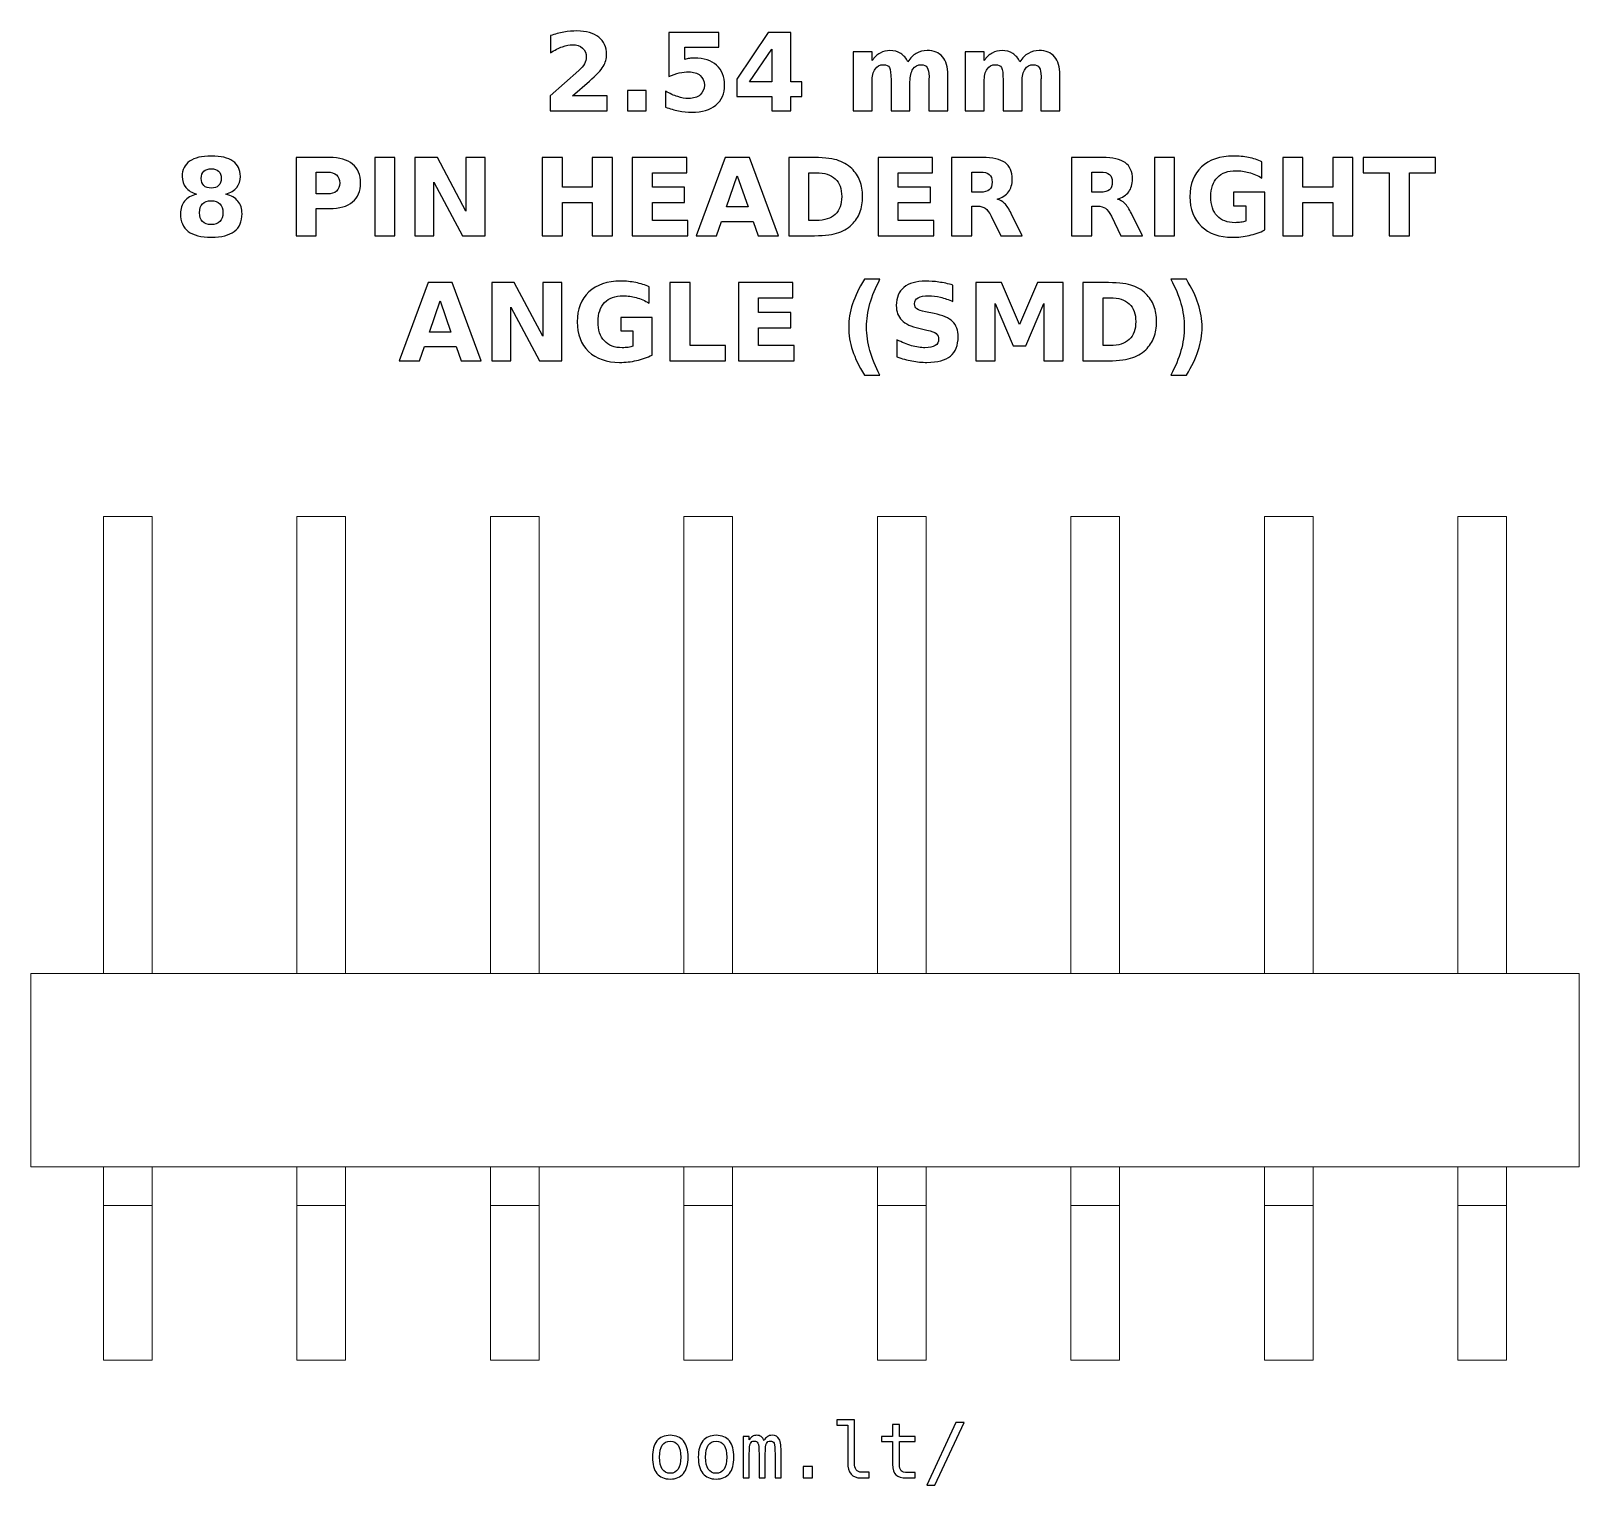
# Model space of a CAD drawing. Header units: centimetres. Extents: x -11.52 to -9.48, y -15.57 to -13.66.
import ezdxf

# ---------------------------------------------------------------- set-up
doc = ezdxf.new("R2010")
doc.units = ezdxf.units.CM
doc.header["$MEASUREMENT"] = 0
doc.layers.add('Layer 1', color=7, linetype='Continuous')

msp = doc.modelspace()

# ---------------------------------------------------------------- linework, layer by layer
at = {"layer": 'Layer 1', "color": 7, "lineweight": 20}
for points in [[(-11.421, -14.896), (-11.357, -14.896), (-11.357, -14.296), (-11.421, -14.296), (-11.421, -14.896)], [(-11.167, -14.896), (-11.103, -14.896), (-11.103, -14.296), (-11.167, -14.296), (-11.167, -14.896)], [(-10.913, -14.896), (-10.849, -14.896), (-10.849, -14.296), (-10.913, -14.296), (-10.913, -14.896)], [(-10.659, -14.896), (-10.595, -14.896), (-10.595, -14.296), (-10.659, -14.296), (-10.659, -14.896)], [(-10.405, -14.896), (-10.341, -14.896), (-10.341, -14.296), (-10.405, -14.296), (-10.405, -14.896)], [(-10.151, -14.896), (-10.087, -14.896), (-10.087, -14.296), (-10.151, -14.296), (-10.151, -14.896)], [(-9.897, -14.896), (-9.833, -14.896), (-9.833, -14.296), (-9.897, -14.296), (-9.897, -14.896)], [(-9.643, -14.896), (-9.579, -14.896), (-9.579, -14.296), (-9.643, -14.296), (-9.643, -14.896)], [(-11.516, -15.15), (-9.484, -15.15), (-9.484, -14.896), (-11.516, -14.896), (-11.516, -15.15)], [(-11.421, -15.201), (-11.357, -15.201), (-11.357, -15.15), (-11.421, -15.15), (-11.421, -15.201)], [(-11.167, -15.201), (-11.103, -15.201), (-11.103, -15.15), (-11.167, -15.15), (-11.167, -15.201)], [(-10.913, -15.201), (-10.849, -15.201), (-10.849, -15.15), (-10.913, -15.15), (-10.913, -15.201)], [(-10.659, -15.201), (-10.595, -15.201), (-10.595, -15.15), (-10.659, -15.15), (-10.659, -15.201)], [(-10.405, -15.201), (-10.341, -15.201), (-10.341, -15.15), (-10.405, -15.15), (-10.405, -15.201)], [(-10.151, -15.201), (-10.087, -15.201), (-10.087, -15.15), (-10.151, -15.15), (-10.151, -15.201)], [(-9.897, -15.201), (-9.833, -15.201), (-9.833, -15.15), (-9.897, -15.15), (-9.897, -15.201)], [(-9.643, -15.201), (-9.579, -15.201), (-9.579, -15.15), (-9.643, -15.15), (-9.643, -15.201)], [(-11.421, -15.404), (-11.357, -15.404), (-11.357, -15.201), (-11.421, -15.201), (-11.421, -15.404)], [(-11.167, -15.404), (-11.103, -15.404), (-11.103, -15.201), (-11.167, -15.201), (-11.167, -15.404)], [(-10.913, -15.404), (-10.849, -15.404), (-10.849, -15.201), (-10.913, -15.201), (-10.913, -15.404)], [(-10.659, -15.404), (-10.595, -15.404), (-10.595, -15.201), (-10.659, -15.201), (-10.659, -15.404)], [(-10.405, -15.404), (-10.341, -15.404), (-10.341, -15.201), (-10.405, -15.201), (-10.405, -15.404)], [(-10.151, -15.404), (-10.087, -15.404), (-10.087, -15.201), (-10.151, -15.201), (-10.151, -15.404)], [(-9.897, -15.404), (-9.833, -15.404), (-9.833, -15.201), (-9.897, -15.201), (-9.897, -15.404)], [(-9.643, -15.404), (-9.579, -15.404), (-9.579, -15.201), (-9.643, -15.201), (-9.643, -15.404)]]:
    msp.add_lwpolyline(points, close=True, dxfattribs=at)
at = {"layer": 'Layer 1', "color": 250}
for points, knots in [([(-10.80503, -13.74372), (-10.80503, -13.74372), (-10.75975, -13.74372), (-10.75975, -13.74372), (-10.75975, -13.74372), (-10.75975, -13.74372), (-10.75975, -13.76322), (-10.75975, -13.76322), (-10.75975, -13.76322), (-10.75975, -13.76322), (-10.83452, -13.76322), (-10.83452, -13.76322), (-10.83452, -13.76322), (-10.83452, -13.76322), (-10.83452, -13.74372), (-10.83452, -13.74372), (-10.83452, -13.74372), (-10.83452, -13.74372), (-10.79696, -13.71059), (-10.79696, -13.71059), (-10.79696, -13.71059), (-10.7936, -13.70755), (-10.79113, -13.70459), (-10.78953, -13.7017), (-10.78953, -13.7017), (-10.78791, -13.6988), (-10.78711, -13.69579), (-10.78711, -13.69266), (-10.78711, -13.69266), (-10.78711, -13.68784), (-10.78873, -13.68396), (-10.79197, -13.68102), (-10.79197, -13.68102), (-10.7952, -13.67808), (-10.7995, -13.67663), (-10.80489, -13.67663), (-10.80489, -13.67663), (-10.80902, -13.67663), (-10.81354, -13.67752), (-10.81846, -13.67928), (-10.81846, -13.67928), (-10.82337, -13.68105), (-10.82864, -13.68368), (-10.83424, -13.68716), (-10.83424, -13.68716), (-10.83424, -13.68716), (-10.83424, -13.66456), (-10.83424, -13.66456), (-10.83424, -13.66456), (-10.82826, -13.66259), (-10.82236, -13.66108), (-10.81653, -13.66005), (-10.81653, -13.66005), (-10.81069, -13.65901), (-10.80498, -13.65849), (-10.79936, -13.65849), (-10.79936, -13.65849), (-10.78706, -13.65849), (-10.77749, -13.6612), (-10.77067, -13.66663), (-10.77067, -13.66663), (-10.76385, -13.67204), (-10.76044, -13.67959), (-10.76044, -13.6893), (-10.76044, -13.6893), (-10.76044, -13.6949), (-10.76189, -13.70012), (-10.76479, -13.70497), (-10.76479, -13.70497), (-10.76768, -13.70981), (-10.77377, -13.7163), (-10.78304, -13.72444), (-10.78304, -13.72444), (-10.78304, -13.72444), (-10.80503, -13.74372), (-10.80503, -13.74372)], [0, 0, 0, 0, 0.0526316, 0.0526316, 0.0526316, 0.0526316, 0.1052632, 0.1052632, 0.1052632, 0.1052632, 0.1578947, 0.1578947, 0.1578947, 0.1578947, 0.2105263, 0.2105263, 0.2105263, 0.2105263, 0.2631579, 0.2631579, 0.2631579, 0.2631579, 0.3157895, 0.3157895, 0.3157895, 0.3157895, 0.3684211, 0.3684211, 0.3684211, 0.3684211, 0.4210526, 0.4210526, 0.4210526, 0.4210526, 0.4736842, 0.4736842, 0.4736842, 0.4736842, 0.5263158, 0.5263158, 0.5263158, 0.5263158, 0.5789474, 0.5789474, 0.5789474, 0.5789474, 0.6315789, 0.6315789, 0.6315789, 0.6315789, 0.6842105, 0.6842105, 0.6842105, 0.6842105, 0.7368421, 0.7368421, 0.7368421, 0.7368421, 0.7894737, 0.7894737, 0.7894737, 0.7894737, 0.8421053, 0.8421053, 0.8421053, 0.8421053, 0.8947368, 0.8947368, 0.8947368, 0.8947368, 0.9473684, 0.9473684, 0.9473684, 0.9473684, 1, 1, 1, 1]), ([(-10.67894, -13.66035), (-10.67894, -13.66035), (-10.613, -13.66035), (-10.613, -13.66035), (-10.613, -13.66035), (-10.613, -13.66035), (-10.613, -13.67985), (-10.613, -13.67985), (-10.613, -13.67985), (-10.613, -13.67985), (-10.6578, -13.67985), (-10.6578, -13.67985), (-10.6578, -13.67985), (-10.6578, -13.67985), (-10.6578, -13.69577), (-10.6578, -13.69577), (-10.6578, -13.69577), (-10.65578, -13.69523), (-10.65375, -13.69481), (-10.65171, -13.6945), (-10.65171, -13.6945), (-10.64966, -13.69419), (-10.64752, -13.69405), (-10.64533, -13.69405), (-10.64533, -13.69405), (-10.63278, -13.69405), (-10.62302, -13.69718), (-10.61603, -13.70346), (-10.61603, -13.70346), (-10.60905, -13.70972), (-10.60557, -13.71846), (-10.60557, -13.72966), (-10.60557, -13.72966), (-10.60557, -13.74078), (-10.60938, -13.74949), (-10.61697, -13.75579), (-10.61697, -13.75579), (-10.62457, -13.76207), (-10.63513, -13.76522), (-10.64863, -13.76522), (-10.64863, -13.76522), (-10.65446, -13.76522), (-10.66025, -13.76465), (-10.66596, -13.76353), (-10.66596, -13.76353), (-10.67168, -13.7624), (-10.67737, -13.7607), (-10.68301, -13.7584), (-10.68301, -13.7584), (-10.68301, -13.7584), (-10.68301, -13.73751), (-10.68301, -13.73751), (-10.68301, -13.73751), (-10.67741, -13.74074), (-10.6721, -13.74314), (-10.66707, -13.74473), (-10.66707, -13.74473), (-10.66203, -13.74636), (-10.65728, -13.74716), (-10.65284, -13.74716), (-10.65284, -13.74716), (-10.64639, -13.74716), (-10.64134, -13.74558), (-10.63764, -13.74243), (-10.63764, -13.74243), (-10.63395, -13.7393), (-10.63209, -13.73505), (-10.63209, -13.72966), (-10.63209, -13.72966), (-10.63209, -13.72425), (-10.63395, -13.71999), (-10.63764, -13.71687), (-10.63764, -13.71687), (-10.64134, -13.71374), (-10.64639, -13.71219), (-10.65284, -13.71219), (-10.65284, -13.71219), (-10.65665, -13.71219), (-10.66072, -13.71268), (-10.66502, -13.71367), (-10.66502, -13.71367), (-10.66935, -13.71465), (-10.67398, -13.71618), (-10.67894, -13.71825), (-10.67894, -13.71825), (-10.67894, -13.71825), (-10.67894, -13.66035), (-10.67894, -13.66035)], [0, 0, 0, 0, 0.0454545, 0.0454545, 0.0454545, 0.0454545, 0.0909091, 0.0909091, 0.0909091, 0.0909091, 0.1363636, 0.1363636, 0.1363636, 0.1363636, 0.1818182, 0.1818182, 0.1818182, 0.1818182, 0.2272727, 0.2272727, 0.2272727, 0.2272727, 0.2727273, 0.2727273, 0.2727273, 0.2727273, 0.3181818, 0.3181818, 0.3181818, 0.3181818, 0.3636364, 0.3636364, 0.3636364, 0.3636364, 0.4090909, 0.4090909, 0.4090909, 0.4090909, 0.4545455, 0.4545455, 0.4545455, 0.4545455, 0.5, 0.5, 0.5, 0.5, 0.5454545, 0.5454545, 0.5454545, 0.5454545, 0.5909091, 0.5909091, 0.5909091, 0.5909091, 0.6363636, 0.6363636, 0.6363636, 0.6363636, 0.6818182, 0.6818182, 0.6818182, 0.6818182, 0.7272727, 0.7272727, 0.7272727, 0.7272727, 0.7727273, 0.7727273, 0.7727273, 0.7727273, 0.8181818, 0.8181818, 0.8181818, 0.8181818, 0.8636364, 0.8636364, 0.8636364, 0.8636364, 0.9090909, 0.9090909, 0.9090909, 0.9090909, 0.9545455, 0.9545455, 0.9545455, 0.9545455, 1, 1, 1, 1]), ([(-10.54816, -13.66035), (-10.54816, -13.66035), (-10.51866, -13.66035), (-10.51866, -13.66035), (-10.51866, -13.66035), (-10.51866, -13.66035), (-10.51866, -13.72526), (-10.51866, -13.72526), (-10.51866, -13.72526), (-10.51866, -13.72526), (-10.50399, -13.72526), (-10.50399, -13.72526), (-10.50399, -13.72526), (-10.50399, -13.72526), (-10.50399, -13.74448), (-10.50399, -13.74448), (-10.50399, -13.74448), (-10.50399, -13.74448), (-10.51866, -13.74448), (-10.51866, -13.74448), (-10.51866, -13.74448), (-10.51866, -13.74448), (-10.51866, -13.76322), (-10.51866, -13.76322), (-10.51866, -13.76322), (-10.51866, -13.76322), (-10.54373, -13.76322), (-10.54373, -13.76322), (-10.54373, -13.76322), (-10.54373, -13.76322), (-10.54373, -13.74448), (-10.54373, -13.74448), (-10.54373, -13.74448), (-10.54373, -13.74448), (-10.58936, -13.74448), (-10.58936, -13.74448), (-10.58936, -13.74448), (-10.58936, -13.74448), (-10.58936, -13.72173), (-10.58936, -13.72173), (-10.58936, -13.72173), (-10.58936, -13.72173), (-10.54816, -13.66035), (-10.54816, -13.66035)], [0, 0, 0, 0, 0.0909091, 0.0909091, 0.0909091, 0.0909091, 0.1818182, 0.1818182, 0.1818182, 0.1818182, 0.2727273, 0.2727273, 0.2727273, 0.2727273, 0.3636364, 0.3636364, 0.3636364, 0.3636364, 0.4545455, 0.4545455, 0.4545455, 0.4545455, 0.5454545, 0.5454545, 0.5454545, 0.5454545, 0.6363636, 0.6363636, 0.6363636, 0.6363636, 0.7272727, 0.7272727, 0.7272727, 0.7272727, 0.8181818, 0.8181818, 0.8181818, 0.8181818, 0.9090909, 0.9090909, 0.9090909, 0.9090909, 1, 1, 1, 1]), ([(-10.54373, -13.6822), (-10.54373, -13.6822), (-10.57283, -13.72526), (-10.57283, -13.72526), (-10.57283, -13.72526), (-10.57283, -13.72526), (-10.54373, -13.72526), (-10.54373, -13.72526), (-10.54373, -13.72526), (-10.54373, -13.72526), (-10.54373, -13.6822), (-10.54373, -13.6822)], [0, 0, 0, 0, 0.3333333, 0.3333333, 0.3333333, 0.3333333, 0.6666667, 0.6666667, 0.6666667, 0.6666667, 1, 1, 1, 1]), ([(-10.36502, -13.69887), (-10.36189, -13.6941), (-10.3582, -13.69045), (-10.35389, -13.68796), (-10.35389, -13.68796), (-10.34959, -13.68544), (-10.34489, -13.6842), (-10.33974, -13.6842), (-10.33974, -13.6842), (-10.33087, -13.6842), (-10.32412, -13.68693), (-10.31949, -13.69241), (-10.31949, -13.69241), (-10.31485, -13.69786), (-10.31252, -13.70581), (-10.31252, -13.71623), (-10.31252, -13.71623), (-10.31252, -13.71623), (-10.31252, -13.76322), (-10.31252, -13.76322), (-10.31252, -13.76322), (-10.31252, -13.76322), (-10.33734, -13.76322), (-10.33734, -13.76322), (-10.33734, -13.76322), (-10.33734, -13.76322), (-10.33734, -13.72298), (-10.33734, -13.72298), (-10.33734, -13.72298), (-10.33729, -13.72239), (-10.33727, -13.72178), (-10.33724, -13.72112), (-10.33724, -13.72112), (-10.33722, -13.72049), (-10.3372, -13.71957), (-10.3372, -13.71837), (-10.3372, -13.71837), (-10.3372, -13.71291), (-10.33799, -13.70894), (-10.33962, -13.70649), (-10.33962, -13.70649), (-10.34122, -13.70402), (-10.3438, -13.7028), (-10.34738, -13.7028), (-10.34738, -13.7028), (-10.35208, -13.7028), (-10.35568, -13.70473), (-10.35824, -13.70859), (-10.35824, -13.70859), (-10.36078, -13.71244), (-10.3621, -13.71802), (-10.3622, -13.72533), (-10.3622, -13.72533), (-10.3622, -13.72533), (-10.3622, -13.76322), (-10.3622, -13.76322), (-10.3622, -13.76322), (-10.3622, -13.76322), (-10.38701, -13.76322), (-10.38701, -13.76322), (-10.38701, -13.76322), (-10.38701, -13.76322), (-10.38701, -13.72298), (-10.38701, -13.72298), (-10.38701, -13.72298), (-10.38701, -13.71444), (-10.38774, -13.70894), (-10.38922, -13.70649), (-10.38922, -13.70649), (-10.39068, -13.70402), (-10.39329, -13.7028), (-10.39705, -13.7028), (-10.39705, -13.7028), (-10.4018, -13.7028), (-10.40545, -13.70475), (-10.40801, -13.70863), (-10.40801, -13.70863), (-10.41057, -13.71251), (-10.41187, -13.71804), (-10.41187, -13.72526), (-10.41187, -13.72526), (-10.41187, -13.72526), (-10.41187, -13.76322), (-10.41187, -13.76322), (-10.41187, -13.76322), (-10.41187, -13.76322), (-10.43668, -13.76322), (-10.43668, -13.76322), (-10.43668, -13.76322), (-10.43668, -13.76322), (-10.43668, -13.68606), (-10.43668, -13.68606), (-10.43668, -13.68606), (-10.43668, -13.68606), (-10.41187, -13.68606), (-10.41187, -13.68606), (-10.41187, -13.68606), (-10.41187, -13.68606), (-10.41187, -13.69737), (-10.41187, -13.69737), (-10.41187, -13.69737), (-10.40883, -13.69299), (-10.40535, -13.68973), (-10.40142, -13.68751), (-10.40142, -13.68751), (-10.3975, -13.6853), (-10.39317, -13.6842), (-10.38844, -13.6842), (-10.38844, -13.6842), (-10.38313, -13.6842), (-10.3784, -13.68549), (-10.37433, -13.68806), (-10.37433, -13.68806), (-10.37024, -13.69064), (-10.36713, -13.69424), (-10.36502, -13.69887)], [0, 0, 0, 0, 0.0344828, 0.0344828, 0.0344828, 0.0344828, 0.0689655, 0.0689655, 0.0689655, 0.0689655, 0.1034483, 0.1034483, 0.1034483, 0.1034483, 0.137931, 0.137931, 0.137931, 0.137931, 0.1724138, 0.1724138, 0.1724138, 0.1724138, 0.2068966, 0.2068966, 0.2068966, 0.2068966, 0.2413793, 0.2413793, 0.2413793, 0.2413793, 0.2758621, 0.2758621, 0.2758621, 0.2758621, 0.3103448, 0.3103448, 0.3103448, 0.3103448, 0.3448276, 0.3448276, 0.3448276, 0.3448276, 0.3793103, 0.3793103, 0.3793103, 0.3793103, 0.4137931, 0.4137931, 0.4137931, 0.4137931, 0.4482759, 0.4482759, 0.4482759, 0.4482759, 0.4827586, 0.4827586, 0.4827586, 0.4827586, 0.5172414, 0.5172414, 0.5172414, 0.5172414, 0.5517241, 0.5517241, 0.5517241, 0.5517241, 0.5862069, 0.5862069, 0.5862069, 0.5862069, 0.6206897, 0.6206897, 0.6206897, 0.6206897, 0.6551724, 0.6551724, 0.6551724, 0.6551724, 0.6896552, 0.6896552, 0.6896552, 0.6896552, 0.7241379, 0.7241379, 0.7241379, 0.7241379, 0.7586207, 0.7586207, 0.7586207, 0.7586207, 0.7931034, 0.7931034, 0.7931034, 0.7931034, 0.8275862, 0.8275862, 0.8275862, 0.8275862, 0.862069, 0.862069, 0.862069, 0.862069, 0.8965517, 0.8965517, 0.8965517, 0.8965517, 0.9310345, 0.9310345, 0.9310345, 0.9310345, 0.9655172, 0.9655172, 0.9655172, 0.9655172, 1, 1, 1, 1]), ([(-10.21798, -13.69887), (-10.21485, -13.6941), (-10.21116, -13.69045), (-10.20685, -13.68796), (-10.20685, -13.68796), (-10.20255, -13.68544), (-10.19785, -13.6842), (-10.1927, -13.6842), (-10.1927, -13.6842), (-10.18383, -13.6842), (-10.17708, -13.68693), (-10.17245, -13.69241), (-10.17245, -13.69241), (-10.16781, -13.69786), (-10.16548, -13.70581), (-10.16548, -13.71623), (-10.16548, -13.71623), (-10.16548, -13.71623), (-10.16548, -13.76322), (-10.16548, -13.76322), (-10.16548, -13.76322), (-10.16548, -13.76322), (-10.1903, -13.76322), (-10.1903, -13.76322), (-10.1903, -13.76322), (-10.1903, -13.76322), (-10.1903, -13.72298), (-10.1903, -13.72298), (-10.1903, -13.72298), (-10.19025, -13.72239), (-10.19023, -13.72178), (-10.1902, -13.72112), (-10.1902, -13.72112), (-10.19018, -13.72049), (-10.19016, -13.71957), (-10.19016, -13.71837), (-10.19016, -13.71837), (-10.19016, -13.71291), (-10.19095, -13.70894), (-10.19258, -13.70649), (-10.19258, -13.70649), (-10.19418, -13.70402), (-10.19676, -13.7028), (-10.20034, -13.7028), (-10.20034, -13.7028), (-10.20504, -13.7028), (-10.20864, -13.70473), (-10.2112, -13.70859), (-10.2112, -13.70859), (-10.21374, -13.71244), (-10.21506, -13.71802), (-10.21516, -13.72533), (-10.21516, -13.72533), (-10.21516, -13.72533), (-10.21516, -13.76322), (-10.21516, -13.76322), (-10.21516, -13.76322), (-10.21516, -13.76322), (-10.23997, -13.76322), (-10.23997, -13.76322), (-10.23997, -13.76322), (-10.23997, -13.76322), (-10.23997, -13.72298), (-10.23997, -13.72298), (-10.23997, -13.72298), (-10.23997, -13.71444), (-10.2407, -13.70894), (-10.24218, -13.70649), (-10.24218, -13.70649), (-10.24364, -13.70402), (-10.24625, -13.7028), (-10.25001, -13.7028), (-10.25001, -13.7028), (-10.25476, -13.7028), (-10.25841, -13.70475), (-10.26097, -13.70863), (-10.26097, -13.70863), (-10.26353, -13.71251), (-10.26483, -13.71804), (-10.26483, -13.72526), (-10.26483, -13.72526), (-10.26483, -13.72526), (-10.26483, -13.76322), (-10.26483, -13.76322), (-10.26483, -13.76322), (-10.26483, -13.76322), (-10.28964, -13.76322), (-10.28964, -13.76322), (-10.28964, -13.76322), (-10.28964, -13.76322), (-10.28964, -13.68606), (-10.28964, -13.68606), (-10.28964, -13.68606), (-10.28964, -13.68606), (-10.26483, -13.68606), (-10.26483, -13.68606), (-10.26483, -13.68606), (-10.26483, -13.68606), (-10.26483, -13.69737), (-10.26483, -13.69737), (-10.26483, -13.69737), (-10.26179, -13.69299), (-10.25831, -13.68973), (-10.25438, -13.68751), (-10.25438, -13.68751), (-10.25046, -13.6853), (-10.24613, -13.6842), (-10.2414, -13.6842), (-10.2414, -13.6842), (-10.23609, -13.6842), (-10.23136, -13.68549), (-10.22729, -13.68806), (-10.22729, -13.68806), (-10.2232, -13.69064), (-10.22009, -13.69424), (-10.21798, -13.69887)], [0, 0, 0, 0, 0.0344828, 0.0344828, 0.0344828, 0.0344828, 0.0689655, 0.0689655, 0.0689655, 0.0689655, 0.1034483, 0.1034483, 0.1034483, 0.1034483, 0.137931, 0.137931, 0.137931, 0.137931, 0.1724138, 0.1724138, 0.1724138, 0.1724138, 0.2068966, 0.2068966, 0.2068966, 0.2068966, 0.2413793, 0.2413793, 0.2413793, 0.2413793, 0.2758621, 0.2758621, 0.2758621, 0.2758621, 0.3103448, 0.3103448, 0.3103448, 0.3103448, 0.3448276, 0.3448276, 0.3448276, 0.3448276, 0.3793103, 0.3793103, 0.3793103, 0.3793103, 0.4137931, 0.4137931, 0.4137931, 0.4137931, 0.4482759, 0.4482759, 0.4482759, 0.4482759, 0.4827586, 0.4827586, 0.4827586, 0.4827586, 0.5172414, 0.5172414, 0.5172414, 0.5172414, 0.5517241, 0.5517241, 0.5517241, 0.5517241, 0.5862069, 0.5862069, 0.5862069, 0.5862069, 0.6206897, 0.6206897, 0.6206897, 0.6206897, 0.6551724, 0.6551724, 0.6551724, 0.6551724, 0.6896552, 0.6896552, 0.6896552, 0.6896552, 0.7241379, 0.7241379, 0.7241379, 0.7241379, 0.7586207, 0.7586207, 0.7586207, 0.7586207, 0.7931034, 0.7931034, 0.7931034, 0.7931034, 0.8275862, 0.8275862, 0.8275862, 0.8275862, 0.862069, 0.862069, 0.862069, 0.862069, 0.8965517, 0.8965517, 0.8965517, 0.8965517, 0.9310345, 0.9310345, 0.9310345, 0.9310345, 0.9655172, 0.9655172, 0.9655172, 0.9655172, 1, 1, 1, 1]), ([(-10.73311, -13.73655), (-10.73311, -13.73655), (-10.70829, -13.73655), (-10.70829, -13.73655), (-10.70829, -13.73655), (-10.70829, -13.73655), (-10.70829, -13.76322), (-10.70829, -13.76322), (-10.70829, -13.76322), (-10.70829, -13.76322), (-10.73311, -13.76322), (-10.73311, -13.76322), (-10.73311, -13.76322), (-10.73311, -13.76322), (-10.73311, -13.73655), (-10.73311, -13.73655)], [0, 0, 0, 0, 0.25, 0.25, 0.25, 0.25, 0.5, 0.5, 0.5, 0.5, 0.75, 0.75, 0.75, 0.75, 1, 1, 1, 1]), ([(-11.29864, -13.8727), (-11.30487, -13.87081), (-11.30958, -13.86792), (-11.31275, -13.86402), (-11.31275, -13.86402), (-11.31593, -13.86011), (-11.3175, -13.85525), (-11.3175, -13.84941), (-11.3175, -13.84941), (-11.3175, -13.84073), (-11.31426, -13.8341), (-11.30779, -13.82956), (-11.30779, -13.82956), (-11.30132, -13.82502), (-11.2918, -13.82274), (-11.27926, -13.82274), (-11.27926, -13.82274), (-11.26682, -13.82274), (-11.25734, -13.825), (-11.25087, -13.82954), (-11.25087, -13.82954), (-11.24441, -13.83406), (-11.24116, -13.84069), (-11.24116, -13.84941), (-11.24116, -13.84941), (-11.24116, -13.85525), (-11.24276, -13.86011), (-11.24593, -13.86402), (-11.24593, -13.86402), (-11.24913, -13.86792), (-11.25386, -13.87081), (-11.26009, -13.8727), (-11.26009, -13.8727), (-11.25311, -13.87462), (-11.24784, -13.87775), (-11.24429, -13.8821), (-11.24429, -13.8821), (-11.24074, -13.88643), (-11.23895, -13.89191), (-11.23895, -13.89854), (-11.23895, -13.89854), (-11.23895, -13.90873), (-11.24234, -13.91644), (-11.24911, -13.92164), (-11.24911, -13.92164), (-11.25588, -13.92686), (-11.26595, -13.92947), (-11.27926, -13.92947), (-11.27926, -13.92947), (-11.29264, -13.92947), (-11.30273, -13.92686), (-11.30955, -13.92164), (-11.30955, -13.92164), (-11.31637, -13.91644), (-11.31978, -13.90873), (-11.31978, -13.89854), (-11.31978, -13.89854), (-11.31978, -13.89191), (-11.31799, -13.88643), (-11.31444, -13.8821), (-11.31444, -13.8821), (-11.31089, -13.87775), (-11.30562, -13.87462), (-11.29864, -13.8727)], [0, 0, 0, 0, 0.0625, 0.0625, 0.0625, 0.0625, 0.125, 0.125, 0.125, 0.125, 0.1875, 0.1875, 0.1875, 0.1875, 0.25, 0.25, 0.25, 0.25, 0.3125, 0.3125, 0.3125, 0.3125, 0.375, 0.375, 0.375, 0.375, 0.4375, 0.4375, 0.4375, 0.4375, 0.5, 0.5, 0.5, 0.5, 0.5625, 0.5625, 0.5625, 0.5625, 0.625, 0.625, 0.625, 0.625, 0.6875, 0.6875, 0.6875, 0.6875, 0.75, 0.75, 0.75, 0.75, 0.8125, 0.8125, 0.8125, 0.8125, 0.875, 0.875, 0.875, 0.875, 0.9375, 0.9375, 0.9375, 0.9375, 1, 1, 1, 1]), ([(-11.16811, -13.8246), (-11.16811, -13.8246), (-11.12409, -13.8246), (-11.12409, -13.8246), (-11.12409, -13.8246), (-11.11099, -13.8246), (-11.10094, -13.82752), (-11.09393, -13.83333), (-11.09393, -13.83333), (-11.08693, -13.83914), (-11.08342, -13.84741), (-11.08342, -13.85816), (-11.08342, -13.85816), (-11.08342, -13.86893), (-11.08693, -13.87723), (-11.09393, -13.88304), (-11.09393, -13.88304), (-11.10094, -13.88885), (-11.11099, -13.89177), (-11.12409, -13.89177), (-11.12409, -13.89177), (-11.12409, -13.89177), (-11.14158, -13.89177), (-11.14158, -13.89177), (-11.14158, -13.89177), (-11.14158, -13.89177), (-11.14158, -13.92747), (-11.14158, -13.92747), (-11.14158, -13.92747), (-11.14158, -13.92747), (-11.16811, -13.92747), (-11.16811, -13.92747), (-11.16811, -13.92747), (-11.16811, -13.92747), (-11.16811, -13.8246), (-11.16811, -13.8246)], [0, 0, 0, 0, 0.1111111, 0.1111111, 0.1111111, 0.1111111, 0.2222222, 0.2222222, 0.2222222, 0.2222222, 0.3333333, 0.3333333, 0.3333333, 0.3333333, 0.4444444, 0.4444444, 0.4444444, 0.4444444, 0.5555556, 0.5555556, 0.5555556, 0.5555556, 0.6666667, 0.6666667, 0.6666667, 0.6666667, 0.7777778, 0.7777778, 0.7777778, 0.7777778, 0.8888889, 0.8888889, 0.8888889, 0.8888889, 1, 1, 1, 1]), ([(-11.0647, -13.8246), (-11.0647, -13.8246), (-11.03817, -13.8246), (-11.03817, -13.8246), (-11.03817, -13.8246), (-11.03817, -13.8246), (-11.03817, -13.92747), (-11.03817, -13.92747), (-11.03817, -13.92747), (-11.03817, -13.92747), (-11.0647, -13.92747), (-11.0647, -13.92747), (-11.0647, -13.92747), (-11.0647, -13.92747), (-11.0647, -13.8246), (-11.0647, -13.8246)], [0, 0, 0, 0, 0.25, 0.25, 0.25, 0.25, 0.5, 0.5, 0.5, 0.5, 0.75, 0.75, 0.75, 0.75, 1, 1, 1, 1]), ([(-11.01221, -13.8246), (-11.01221, -13.8246), (-10.98258, -13.8246), (-10.98258, -13.8246), (-10.98258, -13.8246), (-10.98258, -13.8246), (-10.94516, -13.89516), (-10.94516, -13.89516), (-10.94516, -13.89516), (-10.94516, -13.89516), (-10.94516, -13.8246), (-10.94516, -13.8246), (-10.94516, -13.8246), (-10.94516, -13.8246), (-10.92002, -13.8246), (-10.92002, -13.8246), (-10.92002, -13.8246), (-10.92002, -13.8246), (-10.92002, -13.92747), (-10.92002, -13.92747), (-10.92002, -13.92747), (-10.92002, -13.92747), (-10.94965, -13.92747), (-10.94965, -13.92747), (-10.94965, -13.92747), (-10.94965, -13.92747), (-10.98707, -13.85691), (-10.98707, -13.85691), (-10.98707, -13.85691), (-10.98707, -13.85691), (-10.98707, -13.92747), (-10.98707, -13.92747), (-10.98707, -13.92747), (-10.98707, -13.92747), (-11.01221, -13.92747), (-11.01221, -13.92747), (-11.01221, -13.92747), (-11.01221, -13.92747), (-11.01221, -13.8246), (-11.01221, -13.8246)], [0, 0, 0, 0, 0.1, 0.1, 0.1, 0.1, 0.2, 0.2, 0.2, 0.2, 0.3, 0.3, 0.3, 0.3, 0.4, 0.4, 0.4, 0.4, 0.5, 0.5, 0.5, 0.5, 0.6, 0.6, 0.6, 0.6, 0.7, 0.7, 0.7, 0.7, 0.8, 0.8, 0.8, 0.8, 0.9, 0.9, 0.9, 0.9, 1, 1, 1, 1]), ([(-10.84499, -13.8246), (-10.84499, -13.8246), (-10.81846, -13.8246), (-10.81846, -13.8246), (-10.81846, -13.8246), (-10.81846, -13.8246), (-10.81846, -13.86381), (-10.81846, -13.86381), (-10.81846, -13.86381), (-10.81846, -13.86381), (-10.77933, -13.86381), (-10.77933, -13.86381), (-10.77933, -13.86381), (-10.77933, -13.86381), (-10.77933, -13.8246), (-10.77933, -13.8246), (-10.77933, -13.8246), (-10.77933, -13.8246), (-10.7528, -13.8246), (-10.7528, -13.8246), (-10.7528, -13.8246), (-10.7528, -13.8246), (-10.7528, -13.92747), (-10.7528, -13.92747), (-10.7528, -13.92747), (-10.7528, -13.92747), (-10.77933, -13.92747), (-10.77933, -13.92747), (-10.77933, -13.92747), (-10.77933, -13.92747), (-10.77933, -13.88387), (-10.77933, -13.88387), (-10.77933, -13.88387), (-10.77933, -13.88387), (-10.81846, -13.88387), (-10.81846, -13.88387), (-10.81846, -13.88387), (-10.81846, -13.88387), (-10.81846, -13.92747), (-10.81846, -13.92747), (-10.81846, -13.92747), (-10.81846, -13.92747), (-10.84499, -13.92747), (-10.84499, -13.92747), (-10.84499, -13.92747), (-10.84499, -13.92747), (-10.84499, -13.8246), (-10.84499, -13.8246)], [0, 0, 0, 0, 0.0833333, 0.0833333, 0.0833333, 0.0833333, 0.1666667, 0.1666667, 0.1666667, 0.1666667, 0.25, 0.25, 0.25, 0.25, 0.3333333, 0.3333333, 0.3333333, 0.3333333, 0.4166667, 0.4166667, 0.4166667, 0.4166667, 0.5, 0.5, 0.5, 0.5, 0.5833333, 0.5833333, 0.5833333, 0.5833333, 0.6666667, 0.6666667, 0.6666667, 0.6666667, 0.75, 0.75, 0.75, 0.75, 0.8333333, 0.8333333, 0.8333333, 0.8333333, 0.9166667, 0.9166667, 0.9166667, 0.9166667, 1, 1, 1, 1]), ([(-10.7269, -13.8246), (-10.7269, -13.8246), (-10.65531, -13.8246), (-10.65531, -13.8246), (-10.65531, -13.8246), (-10.65531, -13.8246), (-10.65531, -13.84466), (-10.65531, -13.84466), (-10.65531, -13.84466), (-10.65531, -13.84466), (-10.70037, -13.84466), (-10.70037, -13.84466), (-10.70037, -13.84466), (-10.70037, -13.84466), (-10.70037, -13.86381), (-10.70037, -13.86381), (-10.70037, -13.86381), (-10.70037, -13.86381), (-10.65802, -13.86381), (-10.65802, -13.86381), (-10.65802, -13.86381), (-10.65802, -13.86381), (-10.65802, -13.88387), (-10.65802, -13.88387), (-10.65802, -13.88387), (-10.65802, -13.88387), (-10.70037, -13.88387), (-10.70037, -13.88387), (-10.70037, -13.88387), (-10.70037, -13.88387), (-10.70037, -13.90741), (-10.70037, -13.90741), (-10.70037, -13.90741), (-10.70037, -13.90741), (-10.65381, -13.90741), (-10.65381, -13.90741), (-10.65381, -13.90741), (-10.65381, -13.90741), (-10.65381, -13.92747), (-10.65381, -13.92747), (-10.65381, -13.92747), (-10.65381, -13.92747), (-10.7269, -13.92747), (-10.7269, -13.92747), (-10.7269, -13.92747), (-10.7269, -13.92747), (-10.7269, -13.8246), (-10.7269, -13.8246)], [0, 0, 0, 0, 0.0833333, 0.0833333, 0.0833333, 0.0833333, 0.1666667, 0.1666667, 0.1666667, 0.1666667, 0.25, 0.25, 0.25, 0.25, 0.3333333, 0.3333333, 0.3333333, 0.3333333, 0.4166667, 0.4166667, 0.4166667, 0.4166667, 0.5, 0.5, 0.5, 0.5, 0.5833333, 0.5833333, 0.5833333, 0.5833333, 0.6666667, 0.6666667, 0.6666667, 0.6666667, 0.75, 0.75, 0.75, 0.75, 0.8333333, 0.8333333, 0.8333333, 0.8333333, 0.9166667, 0.9166667, 0.9166667, 0.9166667, 1, 1, 1, 1]), ([(-10.56808, -13.90875), (-10.56808, -13.90875), (-10.60957, -13.90875), (-10.60957, -13.90875), (-10.60957, -13.90875), (-10.60957, -13.90875), (-10.61611, -13.92747), (-10.61611, -13.92747), (-10.61611, -13.92747), (-10.61611, -13.92747), (-10.64278, -13.92747), (-10.64278, -13.92747), (-10.64278, -13.92747), (-10.64278, -13.92747), (-10.60468, -13.8246), (-10.60468, -13.8246), (-10.60468, -13.8246), (-10.60468, -13.8246), (-10.57305, -13.8246), (-10.57305, -13.8246), (-10.57305, -13.8246), (-10.57305, -13.8246), (-10.53495, -13.92747), (-10.53495, -13.92747), (-10.53495, -13.92747), (-10.53495, -13.92747), (-10.56162, -13.92747), (-10.56162, -13.92747), (-10.56162, -13.92747), (-10.56162, -13.92747), (-10.56808, -13.90875), (-10.56808, -13.90875)], [0, 0, 0, 0, 0.125, 0.125, 0.125, 0.125, 0.25, 0.25, 0.25, 0.25, 0.375, 0.375, 0.375, 0.375, 0.5, 0.5, 0.5, 0.5, 0.625, 0.625, 0.625, 0.625, 0.75, 0.75, 0.75, 0.75, 0.875, 0.875, 0.875, 0.875, 1, 1, 1, 1]), ([(-10.52128, -13.8246), (-10.52128, -13.8246), (-10.49329, -13.8246), (-10.49329, -13.8246), (-10.49329, -13.8246), (-10.47768, -13.8246), (-10.46606, -13.82571), (-10.45842, -13.82794), (-10.45842, -13.82794), (-10.45077, -13.83017), (-10.44421, -13.83394), (-10.43873, -13.83928), (-10.43873, -13.83928), (-10.43391, -13.84391), (-10.43034, -13.84927), (-10.42798, -13.85534), (-10.42798, -13.85534), (-10.42566, -13.86138), (-10.42448, -13.86825), (-10.42448, -13.87594), (-10.42448, -13.87594), (-10.42448, -13.8837), (-10.42566, -13.89062), (-10.42798, -13.89671), (-10.42798, -13.89671), (-10.43034, -13.9028), (-10.43391, -13.90816), (-10.43873, -13.91279), (-10.43873, -13.91279), (-10.44426, -13.91813), (-10.45087, -13.9219), (-10.45858, -13.92413), (-10.45858, -13.92413), (-10.4663, -13.92636), (-10.47787, -13.92747), (-10.49329, -13.92747), (-10.49329, -13.92747), (-10.49329, -13.92747), (-10.52128, -13.92747), (-10.52128, -13.92747), (-10.52128, -13.92747), (-10.52128, -13.92747), (-10.52128, -13.8246), (-10.52128, -13.8246)], [0, 0, 0, 0, 0.0909091, 0.0909091, 0.0909091, 0.0909091, 0.1818182, 0.1818182, 0.1818182, 0.1818182, 0.2727273, 0.2727273, 0.2727273, 0.2727273, 0.3636364, 0.3636364, 0.3636364, 0.3636364, 0.4545455, 0.4545455, 0.4545455, 0.4545455, 0.5454545, 0.5454545, 0.5454545, 0.5454545, 0.6363636, 0.6363636, 0.6363636, 0.6363636, 0.7272727, 0.7272727, 0.7272727, 0.7272727, 0.8181818, 0.8181818, 0.8181818, 0.8181818, 0.9090909, 0.9090909, 0.9090909, 0.9090909, 1, 1, 1, 1]), ([(-10.40416, -13.8246), (-10.40416, -13.8246), (-10.33257, -13.8246), (-10.33257, -13.8246), (-10.33257, -13.8246), (-10.33257, -13.8246), (-10.33257, -13.84466), (-10.33257, -13.84466), (-10.33257, -13.84466), (-10.33257, -13.84466), (-10.37763, -13.84466), (-10.37763, -13.84466), (-10.37763, -13.84466), (-10.37763, -13.84466), (-10.37763, -13.86381), (-10.37763, -13.86381), (-10.37763, -13.86381), (-10.37763, -13.86381), (-10.33528, -13.86381), (-10.33528, -13.86381), (-10.33528, -13.86381), (-10.33528, -13.86381), (-10.33528, -13.88387), (-10.33528, -13.88387), (-10.33528, -13.88387), (-10.33528, -13.88387), (-10.37763, -13.88387), (-10.37763, -13.88387), (-10.37763, -13.88387), (-10.37763, -13.88387), (-10.37763, -13.90741), (-10.37763, -13.90741), (-10.37763, -13.90741), (-10.37763, -13.90741), (-10.33107, -13.90741), (-10.33107, -13.90741), (-10.33107, -13.90741), (-10.33107, -13.90741), (-10.33107, -13.92747), (-10.33107, -13.92747), (-10.33107, -13.92747), (-10.33107, -13.92747), (-10.40416, -13.92747), (-10.40416, -13.92747), (-10.40416, -13.92747), (-10.40416, -13.92747), (-10.40416, -13.8246), (-10.40416, -13.8246)], [0, 0, 0, 0, 0.0833333, 0.0833333, 0.0833333, 0.0833333, 0.1666667, 0.1666667, 0.1666667, 0.1666667, 0.25, 0.25, 0.25, 0.25, 0.3333333, 0.3333333, 0.3333333, 0.3333333, 0.4166667, 0.4166667, 0.4166667, 0.4166667, 0.5, 0.5, 0.5, 0.5, 0.5833333, 0.5833333, 0.5833333, 0.5833333, 0.6666667, 0.6666667, 0.6666667, 0.6666667, 0.75, 0.75, 0.75, 0.75, 0.8333333, 0.8333333, 0.8333333, 0.8333333, 0.9166667, 0.9166667, 0.9166667, 0.9166667, 1, 1, 1, 1]), ([(-10.28123, -13.88855), (-10.28123, -13.88855), (-10.28123, -13.92747), (-10.28123, -13.92747), (-10.28123, -13.92747), (-10.28123, -13.92747), (-10.30776, -13.92747), (-10.30776, -13.92747), (-10.30776, -13.92747), (-10.30776, -13.92747), (-10.30776, -13.8246), (-10.30776, -13.8246), (-10.30776, -13.8246), (-10.30776, -13.8246), (-10.26724, -13.8246), (-10.26724, -13.8246), (-10.26724, -13.8246), (-10.25369, -13.8246), (-10.24374, -13.82688), (-10.23744, -13.83142), (-10.23744, -13.83142), (-10.23112, -13.83596), (-10.22796, -13.84316), (-10.22796, -13.85299), (-10.22796, -13.85299), (-10.22796, -13.85978), (-10.22961, -13.86538), (-10.23288, -13.86973), (-10.23288, -13.86973), (-10.23617, -13.87411), (-10.24113, -13.87733), (-10.24774, -13.87938), (-10.24774, -13.87938), (-10.24412, -13.88022), (-10.24085, -13.88208), (-10.23798, -13.885), (-10.23798, -13.885), (-10.23511, -13.88791), (-10.23222, -13.89233), (-10.22928, -13.89826), (-10.22928, -13.89826), (-10.22928, -13.89826), (-10.21486, -13.92747), (-10.21486, -13.92747), (-10.21486, -13.92747), (-10.21486, -13.92747), (-10.24313, -13.92747), (-10.24313, -13.92747), (-10.24313, -13.92747), (-10.24313, -13.92747), (-10.25567, -13.90191), (-10.25567, -13.90191), (-10.25567, -13.90191), (-10.25818, -13.89678), (-10.26075, -13.89325), (-10.26336, -13.89137), (-10.26336, -13.89137), (-10.26595, -13.88949), (-10.2694, -13.88855), (-10.27373, -13.88855), (-10.27373, -13.88855), (-10.27373, -13.88855), (-10.28123, -13.88855), (-10.28123, -13.88855)], [0, 0, 0, 0, 0.0625, 0.0625, 0.0625, 0.0625, 0.125, 0.125, 0.125, 0.125, 0.1875, 0.1875, 0.1875, 0.1875, 0.25, 0.25, 0.25, 0.25, 0.3125, 0.3125, 0.3125, 0.3125, 0.375, 0.375, 0.375, 0.375, 0.4375, 0.4375, 0.4375, 0.4375, 0.5, 0.5, 0.5, 0.5, 0.5625, 0.5625, 0.5625, 0.5625, 0.625, 0.625, 0.625, 0.625, 0.6875, 0.6875, 0.6875, 0.6875, 0.75, 0.75, 0.75, 0.75, 0.8125, 0.8125, 0.8125, 0.8125, 0.875, 0.875, 0.875, 0.875, 0.9375, 0.9375, 0.9375, 0.9375, 1, 1, 1, 1]), ([(-10.12345, -13.88855), (-10.12345, -13.88855), (-10.12345, -13.92747), (-10.12345, -13.92747), (-10.12345, -13.92747), (-10.12345, -13.92747), (-10.14998, -13.92747), (-10.14998, -13.92747), (-10.14998, -13.92747), (-10.14998, -13.92747), (-10.14998, -13.8246), (-10.14998, -13.8246), (-10.14998, -13.8246), (-10.14998, -13.8246), (-10.10946, -13.8246), (-10.10946, -13.8246), (-10.10946, -13.8246), (-10.09591, -13.8246), (-10.08596, -13.82688), (-10.07966, -13.83142), (-10.07966, -13.83142), (-10.07334, -13.83596), (-10.07018, -13.84316), (-10.07018, -13.85299), (-10.07018, -13.85299), (-10.07018, -13.85978), (-10.07183, -13.86538), (-10.0751, -13.86973), (-10.0751, -13.86973), (-10.07839, -13.87411), (-10.08335, -13.87733), (-10.08996, -13.87938), (-10.08996, -13.87938), (-10.08634, -13.88022), (-10.08307, -13.88208), (-10.0802, -13.885), (-10.0802, -13.885), (-10.07733, -13.88791), (-10.07444, -13.89233), (-10.0715, -13.89826), (-10.0715, -13.89826), (-10.0715, -13.89826), (-10.05708, -13.92747), (-10.05708, -13.92747), (-10.05708, -13.92747), (-10.05708, -13.92747), (-10.08535, -13.92747), (-10.08535, -13.92747), (-10.08535, -13.92747), (-10.08535, -13.92747), (-10.09789, -13.90191), (-10.09789, -13.90191), (-10.09789, -13.90191), (-10.1004, -13.89678), (-10.10297, -13.89325), (-10.10558, -13.89137), (-10.10558, -13.89137), (-10.10817, -13.88949), (-10.11162, -13.88855), (-10.11595, -13.88855), (-10.11595, -13.88855), (-10.11595, -13.88855), (-10.12345, -13.88855), (-10.12345, -13.88855)], [0, 0, 0, 0, 0.0625, 0.0625, 0.0625, 0.0625, 0.125, 0.125, 0.125, 0.125, 0.1875, 0.1875, 0.1875, 0.1875, 0.25, 0.25, 0.25, 0.25, 0.3125, 0.3125, 0.3125, 0.3125, 0.375, 0.375, 0.375, 0.375, 0.4375, 0.4375, 0.4375, 0.4375, 0.5, 0.5, 0.5, 0.5, 0.5625, 0.5625, 0.5625, 0.5625, 0.625, 0.625, 0.625, 0.625, 0.6875, 0.6875, 0.6875, 0.6875, 0.75, 0.75, 0.75, 0.75, 0.8125, 0.8125, 0.8125, 0.8125, 0.875, 0.875, 0.875, 0.875, 0.9375, 0.9375, 0.9375, 0.9375, 1, 1, 1, 1]), ([(-10.04133, -13.8246), (-10.04133, -13.8246), (-10.0148, -13.8246), (-10.0148, -13.8246), (-10.0148, -13.8246), (-10.0148, -13.8246), (-10.0148, -13.92747), (-10.0148, -13.92747), (-10.0148, -13.92747), (-10.0148, -13.92747), (-10.04133, -13.92747), (-10.04133, -13.92747), (-10.04133, -13.92747), (-10.04133, -13.92747), (-10.04133, -13.8246), (-10.04133, -13.8246)], [0, 0, 0, 0, 0.25, 0.25, 0.25, 0.25, 0.5, 0.5, 0.5, 0.5, 0.75, 0.75, 0.75, 0.75, 1, 1, 1, 1]), ([(-9.89637, -13.91983), (-9.90298, -13.92305), (-9.90984, -13.92545), (-9.91697, -13.92707), (-9.91697, -13.92707), (-9.9241, -13.92867), (-9.93143, -13.92947), (-9.93903, -13.92947), (-9.93903, -13.92947), (-9.95615, -13.92947), (-9.96972, -13.92467), (-9.97974, -13.9151), (-9.97974, -13.9151), (-9.98976, -13.90553), (-9.99477, -13.89255), (-9.99477, -13.87613), (-9.99477, -13.87613), (-9.99477, -13.85955), (-9.98966, -13.84652), (-9.97948, -13.83699), (-9.97948, -13.83699), (-9.96927, -13.82749), (-9.9553, -13.82274), (-9.93757, -13.82274), (-9.93757, -13.82274), (-9.93073, -13.82274), (-9.92417, -13.82338), (-9.91789, -13.82467), (-9.91789, -13.82467), (-9.91163, -13.82596), (-9.9057, -13.82787), (-9.90015, -13.83039), (-9.90015, -13.83039), (-9.90015, -13.83039), (-9.90015, -13.85167), (-9.90015, -13.85167), (-9.90015, -13.85167), (-9.90589, -13.8484), (-9.91161, -13.84598), (-9.91728, -13.84438), (-9.91728, -13.84438), (-9.92294, -13.84276), (-9.92863, -13.84196), (-9.93433, -13.84196), (-9.93433, -13.84196), (-9.94491, -13.84196), (-9.95305, -13.84492), (-9.95876, -13.85082), (-9.95876, -13.85082), (-9.96448, -13.85673), (-9.96735, -13.86517), (-9.96735, -13.87613), (-9.96735, -13.87613), (-9.96735, -13.88702), (-9.96459, -13.89544), (-9.95907, -13.90136), (-9.95907, -13.90136), (-9.95356, -13.90729), (-9.94573, -13.91025), (-9.93557, -13.91025), (-9.93557, -13.91025), (-9.93282, -13.91025), (-9.93026, -13.91009), (-9.92788, -13.90974), (-9.92788, -13.90974), (-9.92551, -13.90938), (-9.92339, -13.90884), (-9.92151, -13.90811), (-9.92151, -13.90811), (-9.92151, -13.90811), (-9.92151, -13.88812), (-9.92151, -13.88812), (-9.92151, -13.88812), (-9.92151, -13.88812), (-9.93769, -13.88812), (-9.93769, -13.88812), (-9.93769, -13.88812), (-9.93769, -13.88812), (-9.93769, -13.87034), (-9.93769, -13.87034), (-9.93769, -13.87034), (-9.93769, -13.87034), (-9.89637, -13.87034), (-9.89637, -13.87034), (-9.89637, -13.87034), (-9.89637, -13.87034), (-9.89637, -13.91983), (-9.89637, -13.91983)], [0, 0, 0, 0, 0.0454545, 0.0454545, 0.0454545, 0.0454545, 0.0909091, 0.0909091, 0.0909091, 0.0909091, 0.1363636, 0.1363636, 0.1363636, 0.1363636, 0.1818182, 0.1818182, 0.1818182, 0.1818182, 0.2272727, 0.2272727, 0.2272727, 0.2272727, 0.2727273, 0.2727273, 0.2727273, 0.2727273, 0.3181818, 0.3181818, 0.3181818, 0.3181818, 0.3636364, 0.3636364, 0.3636364, 0.3636364, 0.4090909, 0.4090909, 0.4090909, 0.4090909, 0.4545455, 0.4545455, 0.4545455, 0.4545455, 0.5, 0.5, 0.5, 0.5, 0.5454545, 0.5454545, 0.5454545, 0.5454545, 0.5909091, 0.5909091, 0.5909091, 0.5909091, 0.6363636, 0.6363636, 0.6363636, 0.6363636, 0.6818182, 0.6818182, 0.6818182, 0.6818182, 0.7272727, 0.7272727, 0.7272727, 0.7272727, 0.7727273, 0.7727273, 0.7727273, 0.7727273, 0.8181818, 0.8181818, 0.8181818, 0.8181818, 0.8636364, 0.8636364, 0.8636364, 0.8636364, 0.9090909, 0.9090909, 0.9090909, 0.9090909, 0.9545455, 0.9545455, 0.9545455, 0.9545455, 1, 1, 1, 1]), ([(-9.87301, -13.8246), (-9.87301, -13.8246), (-9.84648, -13.8246), (-9.84648, -13.8246), (-9.84648, -13.8246), (-9.84648, -13.8246), (-9.84648, -13.86381), (-9.84648, -13.86381), (-9.84648, -13.86381), (-9.84648, -13.86381), (-9.80735, -13.86381), (-9.80735, -13.86381), (-9.80735, -13.86381), (-9.80735, -13.86381), (-9.80735, -13.8246), (-9.80735, -13.8246), (-9.80735, -13.8246), (-9.80735, -13.8246), (-9.78082, -13.8246), (-9.78082, -13.8246), (-9.78082, -13.8246), (-9.78082, -13.8246), (-9.78082, -13.92747), (-9.78082, -13.92747), (-9.78082, -13.92747), (-9.78082, -13.92747), (-9.80735, -13.92747), (-9.80735, -13.92747), (-9.80735, -13.92747), (-9.80735, -13.92747), (-9.80735, -13.88387), (-9.80735, -13.88387), (-9.80735, -13.88387), (-9.80735, -13.88387), (-9.84648, -13.88387), (-9.84648, -13.88387), (-9.84648, -13.88387), (-9.84648, -13.88387), (-9.84648, -13.92747), (-9.84648, -13.92747), (-9.84648, -13.92747), (-9.84648, -13.92747), (-9.87301, -13.92747), (-9.87301, -13.92747), (-9.87301, -13.92747), (-9.87301, -13.92747), (-9.87301, -13.8246), (-9.87301, -13.8246)], [0, 0, 0, 0, 0.0833333, 0.0833333, 0.0833333, 0.0833333, 0.1666667, 0.1666667, 0.1666667, 0.1666667, 0.25, 0.25, 0.25, 0.25, 0.3333333, 0.3333333, 0.3333333, 0.3333333, 0.4166667, 0.4166667, 0.4166667, 0.4166667, 0.5, 0.5, 0.5, 0.5, 0.5833333, 0.5833333, 0.5833333, 0.5833333, 0.6666667, 0.6666667, 0.6666667, 0.6666667, 0.75, 0.75, 0.75, 0.75, 0.8333333, 0.8333333, 0.8333333, 0.8333333, 0.9166667, 0.9166667, 0.9166667, 0.9166667, 1, 1, 1, 1]), ([(-9.7672, -13.8246), (-9.7672, -13.8246), (-9.6724, -13.8246), (-9.6724, -13.8246), (-9.6724, -13.8246), (-9.6724, -13.8246), (-9.6724, -13.84466), (-9.6724, -13.84466), (-9.6724, -13.84466), (-9.6724, -13.84466), (-9.7065, -13.84466), (-9.7065, -13.84466), (-9.7065, -13.84466), (-9.7065, -13.84466), (-9.7065, -13.92747), (-9.7065, -13.92747), (-9.7065, -13.92747), (-9.7065, -13.92747), (-9.73303, -13.92747), (-9.73303, -13.92747), (-9.73303, -13.92747), (-9.73303, -13.92747), (-9.73303, -13.84466), (-9.73303, -13.84466), (-9.73303, -13.84466), (-9.73303, -13.84466), (-9.7672, -13.84466), (-9.7672, -13.84466), (-9.7672, -13.84466), (-9.7672, -13.84466), (-9.7672, -13.8246), (-9.7672, -13.8246)], [0, 0, 0, 0, 0.125, 0.125, 0.125, 0.125, 0.25, 0.25, 0.25, 0.25, 0.375, 0.375, 0.375, 0.375, 0.5, 0.5, 0.5, 0.5, 0.625, 0.625, 0.625, 0.625, 0.75, 0.75, 0.75, 0.75, 0.875, 0.875, 0.875, 0.875, 1, 1, 1, 1]), ([(-11.29243, -13.85209), (-11.29243, -13.85619), (-11.2913, -13.85934), (-11.28902, -13.86152), (-11.28902, -13.86152), (-11.28674, -13.86374), (-11.28349, -13.86484), (-11.27926, -13.86484), (-11.27926, -13.86484), (-11.27512, -13.86484), (-11.27192, -13.86374), (-11.26969, -13.86152), (-11.26969, -13.86152), (-11.26743, -13.85934), (-11.2663, -13.85619), (-11.2663, -13.85209), (-11.2663, -13.85209), (-11.2663, -13.848), (-11.26743, -13.84487), (-11.26969, -13.84269), (-11.26969, -13.84269), (-11.27192, -13.8405), (-11.27512, -13.83942), (-11.27926, -13.83942), (-11.27926, -13.83942), (-11.28349, -13.83942), (-11.28674, -13.84052), (-11.28902, -13.84273), (-11.28902, -13.84273), (-11.2913, -13.84492), (-11.29243, -13.84805), (-11.29243, -13.85209)], [0, 0, 0, 0, 0.125, 0.125, 0.125, 0.125, 0.25, 0.25, 0.25, 0.25, 0.375, 0.375, 0.375, 0.375, 0.5, 0.5, 0.5, 0.5, 0.625, 0.625, 0.625, 0.625, 0.75, 0.75, 0.75, 0.75, 0.875, 0.875, 0.875, 0.875, 1, 1, 1, 1]), ([(-11.14158, -13.84382), (-11.14158, -13.84382), (-11.14158, -13.87255), (-11.14158, -13.87255), (-11.14158, -13.87255), (-11.14158, -13.87255), (-11.12691, -13.87255), (-11.12691, -13.87255), (-11.12691, -13.87255), (-11.12176, -13.87255), (-11.11778, -13.87131), (-11.11498, -13.86879), (-11.11498, -13.86879), (-11.11218, -13.8663), (-11.11077, -13.86275), (-11.11077, -13.85816), (-11.11077, -13.85816), (-11.11077, -13.85355), (-11.11218, -13.85002), (-11.11498, -13.84753), (-11.11498, -13.84753), (-11.11778, -13.84506), (-11.12176, -13.84382), (-11.12691, -13.84382), (-11.12691, -13.84382), (-11.12691, -13.84382), (-11.14158, -13.84382), (-11.14158, -13.84382)], [0, 0, 0, 0, 0.1428571, 0.1428571, 0.1428571, 0.1428571, 0.2857143, 0.2857143, 0.2857143, 0.2857143, 0.4285714, 0.4285714, 0.4285714, 0.4285714, 0.5714286, 0.5714286, 0.5714286, 0.5714286, 0.7142857, 0.7142857, 0.7142857, 0.7142857, 0.8571429, 0.8571429, 0.8571429, 0.8571429, 1, 1, 1, 1]), ([(-10.60296, -13.88965), (-10.60296, -13.88965), (-10.57476, -13.88965), (-10.57476, -13.88965), (-10.57476, -13.88965), (-10.57476, -13.88965), (-10.58883, -13.84873), (-10.58883, -13.84873), (-10.58883, -13.84873), (-10.58883, -13.84873), (-10.60296, -13.88965), (-10.60296, -13.88965)], [0, 0, 0, 0, 0.3333333, 0.3333333, 0.3333333, 0.3333333, 0.6666667, 0.6666667, 0.6666667, 0.6666667, 1, 1, 1, 1]), ([(-10.49475, -13.84466), (-10.49475, -13.84466), (-10.49475, -13.90741), (-10.49475, -13.90741), (-10.49475, -13.90741), (-10.49475, -13.90741), (-10.48525, -13.90741), (-10.48525, -13.90741), (-10.48525, -13.90741), (-10.47441, -13.90741), (-10.46613, -13.90473), (-10.46042, -13.89934), (-10.46042, -13.89934), (-10.4547, -13.89398), (-10.45183, -13.88617), (-10.45183, -13.87594), (-10.45183, -13.87594), (-10.45183, -13.86573), (-10.45468, -13.85797), (-10.46037, -13.85266), (-10.46037, -13.85266), (-10.46606, -13.84732), (-10.47436, -13.84466), (-10.48525, -13.84466), (-10.48525, -13.84466), (-10.48525, -13.84466), (-10.49475, -13.84466), (-10.49475, -13.84466)], [0, 0, 0, 0, 0.1428571, 0.1428571, 0.1428571, 0.1428571, 0.2857143, 0.2857143, 0.2857143, 0.2857143, 0.4285714, 0.4285714, 0.4285714, 0.4285714, 0.5714286, 0.5714286, 0.5714286, 0.5714286, 0.7142857, 0.7142857, 0.7142857, 0.7142857, 0.8571429, 0.8571429, 0.8571429, 0.8571429, 1, 1, 1, 1]), ([(-10.27006, -13.87023), (-10.26451, -13.87023), (-10.26051, -13.86919), (-10.25811, -13.86712), (-10.25811, -13.86712), (-10.25569, -13.86505), (-10.25449, -13.86164), (-10.25449, -13.85691), (-10.25449, -13.85691), (-10.25449, -13.85223), (-10.25569, -13.84887), (-10.25811, -13.84685), (-10.25811, -13.84685), (-10.26051, -13.84483), (-10.26451, -13.84382), (-10.27006, -13.84382), (-10.27006, -13.84382), (-10.27006, -13.84382), (-10.28123, -13.84382), (-10.28123, -13.84382), (-10.28123, -13.84382), (-10.28123, -13.84382), (-10.28123, -13.87023), (-10.28123, -13.87023), (-10.28123, -13.87023), (-10.28123, -13.87023), (-10.27006, -13.87023), (-10.27006, -13.87023)], [0, 0, 0, 0, 0.1428571, 0.1428571, 0.1428571, 0.1428571, 0.2857143, 0.2857143, 0.2857143, 0.2857143, 0.4285714, 0.4285714, 0.4285714, 0.4285714, 0.5714286, 0.5714286, 0.5714286, 0.5714286, 0.7142857, 0.7142857, 0.7142857, 0.7142857, 0.8571429, 0.8571429, 0.8571429, 0.8571429, 1, 1, 1, 1]), ([(-10.11228, -13.87023), (-10.10673, -13.87023), (-10.10273, -13.86919), (-10.10033, -13.86712), (-10.10033, -13.86712), (-10.09791, -13.86505), (-10.09671, -13.86164), (-10.09671, -13.85691), (-10.09671, -13.85691), (-10.09671, -13.85223), (-10.09791, -13.84887), (-10.10033, -13.84685), (-10.10033, -13.84685), (-10.10273, -13.84483), (-10.10673, -13.84382), (-10.11228, -13.84382), (-10.11228, -13.84382), (-10.11228, -13.84382), (-10.12345, -13.84382), (-10.12345, -13.84382), (-10.12345, -13.84382), (-10.12345, -13.84382), (-10.12345, -13.87023), (-10.12345, -13.87023), (-10.12345, -13.87023), (-10.12345, -13.87023), (-10.11228, -13.87023), (-10.11228, -13.87023)], [0, 0, 0, 0, 0.1428571, 0.1428571, 0.1428571, 0.1428571, 0.2857143, 0.2857143, 0.2857143, 0.2857143, 0.4285714, 0.4285714, 0.4285714, 0.4285714, 0.5714286, 0.5714286, 0.5714286, 0.5714286, 0.7142857, 0.7142857, 0.7142857, 0.7142857, 0.8571429, 0.8571429, 0.8571429, 0.8571429, 1, 1, 1, 1]), ([(-11.27926, -13.88144), (-11.28422, -13.88144), (-11.28806, -13.88281), (-11.29071, -13.88551), (-11.29071, -13.88551), (-11.29337, -13.88822), (-11.29471, -13.8921), (-11.29471, -13.89715), (-11.29471, -13.89715), (-11.29471, -13.90221), (-11.29337, -13.90607), (-11.29071, -13.90877), (-11.29071, -13.90877), (-11.28806, -13.91145), (-11.28422, -13.91279), (-11.27926, -13.91279), (-11.27926, -13.91279), (-11.27434, -13.91279), (-11.27058, -13.91145), (-11.26795, -13.90877), (-11.26795, -13.90877), (-11.26534, -13.90607), (-11.26402, -13.90221), (-11.26402, -13.89715), (-11.26402, -13.89715), (-11.26402, -13.89205), (-11.26534, -13.88817), (-11.26795, -13.88547), (-11.26795, -13.88547), (-11.27058, -13.88279), (-11.27434, -13.88144), (-11.27926, -13.88144)], [0, 0, 0, 0, 0.125, 0.125, 0.125, 0.125, 0.25, 0.25, 0.25, 0.25, 0.375, 0.375, 0.375, 0.375, 0.5, 0.5, 0.5, 0.5, 0.625, 0.625, 0.625, 0.625, 0.75, 0.75, 0.75, 0.75, 0.875, 0.875, 0.875, 0.875, 1, 1, 1, 1]), ([(-10.95799, -14.073), (-10.95799, -14.073), (-10.99948, -14.073), (-10.99948, -14.073), (-10.99948, -14.073), (-10.99948, -14.073), (-11.00602, -14.09172), (-11.00602, -14.09172), (-11.00602, -14.09172), (-11.00602, -14.09172), (-11.03269, -14.09172), (-11.03269, -14.09172), (-11.03269, -14.09172), (-11.03269, -14.09172), (-10.99459, -13.98885), (-10.99459, -13.98885), (-10.99459, -13.98885), (-10.99459, -13.98885), (-10.96296, -13.98885), (-10.96296, -13.98885), (-10.96296, -13.98885), (-10.96296, -13.98885), (-10.92486, -14.09172), (-10.92486, -14.09172), (-10.92486, -14.09172), (-10.92486, -14.09172), (-10.95153, -14.09172), (-10.95153, -14.09172), (-10.95153, -14.09172), (-10.95153, -14.09172), (-10.95799, -14.073), (-10.95799, -14.073)], [0, 0, 0, 0, 0.125, 0.125, 0.125, 0.125, 0.25, 0.25, 0.25, 0.25, 0.375, 0.375, 0.375, 0.375, 0.5, 0.5, 0.5, 0.5, 0.625, 0.625, 0.625, 0.625, 0.75, 0.75, 0.75, 0.75, 0.875, 0.875, 0.875, 0.875, 1, 1, 1, 1]), ([(-10.91119, -13.98885), (-10.91119, -13.98885), (-10.88156, -13.98885), (-10.88156, -13.98885), (-10.88156, -13.98885), (-10.88156, -13.98885), (-10.84414, -14.05941), (-10.84414, -14.05941), (-10.84414, -14.05941), (-10.84414, -14.05941), (-10.84414, -13.98885), (-10.84414, -13.98885), (-10.84414, -13.98885), (-10.84414, -13.98885), (-10.819, -13.98885), (-10.819, -13.98885), (-10.819, -13.98885), (-10.819, -13.98885), (-10.819, -14.09172), (-10.819, -14.09172), (-10.819, -14.09172), (-10.819, -14.09172), (-10.84863, -14.09172), (-10.84863, -14.09172), (-10.84863, -14.09172), (-10.84863, -14.09172), (-10.88605, -14.02116), (-10.88605, -14.02116), (-10.88605, -14.02116), (-10.88605, -14.02116), (-10.88605, -14.09172), (-10.88605, -14.09172), (-10.88605, -14.09172), (-10.88605, -14.09172), (-10.91119, -14.09172), (-10.91119, -14.09172), (-10.91119, -14.09172), (-10.91119, -14.09172), (-10.91119, -13.98885), (-10.91119, -13.98885)], [0, 0, 0, 0, 0.1, 0.1, 0.1, 0.1, 0.2, 0.2, 0.2, 0.2, 0.3, 0.3, 0.3, 0.3, 0.4, 0.4, 0.4, 0.4, 0.5, 0.5, 0.5, 0.5, 0.6, 0.6, 0.6, 0.6, 0.7, 0.7, 0.7, 0.7, 0.8, 0.8, 0.8, 0.8, 0.9, 0.9, 0.9, 0.9, 1, 1, 1, 1]), ([(-10.70063, -14.08408), (-10.70724, -14.0873), (-10.7141, -14.0897), (-10.72123, -14.09132), (-10.72123, -14.09132), (-10.72836, -14.09292), (-10.73569, -14.09372), (-10.74329, -14.09372), (-10.74329, -14.09372), (-10.76041, -14.09372), (-10.77398, -14.08892), (-10.784, -14.07935), (-10.784, -14.07935), (-10.79402, -14.06978), (-10.79903, -14.0568), (-10.79903, -14.04038), (-10.79903, -14.04038), (-10.79903, -14.0238), (-10.79392, -14.01077), (-10.78374, -14.00124), (-10.78374, -14.00124), (-10.77353, -13.99174), (-10.75956, -13.98699), (-10.74183, -13.98699), (-10.74183, -13.98699), (-10.73499, -13.98699), (-10.72843, -13.98763), (-10.72215, -13.98892), (-10.72215, -13.98892), (-10.71589, -13.99021), (-10.70996, -13.99212), (-10.70441, -13.99464), (-10.70441, -13.99464), (-10.70441, -13.99464), (-10.70441, -14.01592), (-10.70441, -14.01592), (-10.70441, -14.01592), (-10.71015, -14.01265), (-10.71587, -14.01023), (-10.72154, -14.00863), (-10.72154, -14.00863), (-10.7272, -14.00701), (-10.73289, -14.00621), (-10.73859, -14.00621), (-10.73859, -14.00621), (-10.74917, -14.00621), (-10.75731, -14.00917), (-10.76302, -14.01507), (-10.76302, -14.01507), (-10.76874, -14.02098), (-10.77161, -14.02942), (-10.77161, -14.04038), (-10.77161, -14.04038), (-10.77161, -14.05127), (-10.76885, -14.05969), (-10.76333, -14.06561), (-10.76333, -14.06561), (-10.75782, -14.07154), (-10.74999, -14.0745), (-10.73983, -14.0745), (-10.73983, -14.0745), (-10.73708, -14.0745), (-10.73452, -14.07434), (-10.73214, -14.07399), (-10.73214, -14.07399), (-10.72977, -14.07363), (-10.72765, -14.07309), (-10.72577, -14.07236), (-10.72577, -14.07236), (-10.72577, -14.07236), (-10.72577, -14.05237), (-10.72577, -14.05237), (-10.72577, -14.05237), (-10.72577, -14.05237), (-10.74195, -14.05237), (-10.74195, -14.05237), (-10.74195, -14.05237), (-10.74195, -14.05237), (-10.74195, -14.03459), (-10.74195, -14.03459), (-10.74195, -14.03459), (-10.74195, -14.03459), (-10.70063, -14.03459), (-10.70063, -14.03459), (-10.70063, -14.03459), (-10.70063, -14.03459), (-10.70063, -14.08408), (-10.70063, -14.08408)], [0, 0, 0, 0, 0.0454545, 0.0454545, 0.0454545, 0.0454545, 0.0909091, 0.0909091, 0.0909091, 0.0909091, 0.1363636, 0.1363636, 0.1363636, 0.1363636, 0.1818182, 0.1818182, 0.1818182, 0.1818182, 0.2272727, 0.2272727, 0.2272727, 0.2272727, 0.2727273, 0.2727273, 0.2727273, 0.2727273, 0.3181818, 0.3181818, 0.3181818, 0.3181818, 0.3636364, 0.3636364, 0.3636364, 0.3636364, 0.4090909, 0.4090909, 0.4090909, 0.4090909, 0.4545455, 0.4545455, 0.4545455, 0.4545455, 0.5, 0.5, 0.5, 0.5, 0.5454545, 0.5454545, 0.5454545, 0.5454545, 0.5909091, 0.5909091, 0.5909091, 0.5909091, 0.6363636, 0.6363636, 0.6363636, 0.6363636, 0.6818182, 0.6818182, 0.6818182, 0.6818182, 0.7272727, 0.7272727, 0.7272727, 0.7272727, 0.7727273, 0.7727273, 0.7727273, 0.7727273, 0.8181818, 0.8181818, 0.8181818, 0.8181818, 0.8636364, 0.8636364, 0.8636364, 0.8636364, 0.9090909, 0.9090909, 0.9090909, 0.9090909, 0.9545455, 0.9545455, 0.9545455, 0.9545455, 1, 1, 1, 1]), ([(-10.67727, -13.98885), (-10.67727, -13.98885), (-10.65074, -13.98885), (-10.65074, -13.98885), (-10.65074, -13.98885), (-10.65074, -13.98885), (-10.65074, -14.07166), (-10.65074, -14.07166), (-10.65074, -14.07166), (-10.65074, -14.07166), (-10.60418, -14.07166), (-10.60418, -14.07166), (-10.60418, -14.07166), (-10.60418, -14.07166), (-10.60418, -14.09172), (-10.60418, -14.09172), (-10.60418, -14.09172), (-10.60418, -14.09172), (-10.67727, -14.09172), (-10.67727, -14.09172), (-10.67727, -14.09172), (-10.67727, -14.09172), (-10.67727, -13.98885), (-10.67727, -13.98885)], [0, 0, 0, 0, 0.1666667, 0.1666667, 0.1666667, 0.1666667, 0.3333333, 0.3333333, 0.3333333, 0.3333333, 0.5, 0.5, 0.5, 0.5, 0.6666667, 0.6666667, 0.6666667, 0.6666667, 0.8333333, 0.8333333, 0.8333333, 0.8333333, 1, 1, 1, 1]), ([(-10.58736, -13.98885), (-10.58736, -13.98885), (-10.51577, -13.98885), (-10.51577, -13.98885), (-10.51577, -13.98885), (-10.51577, -13.98885), (-10.51577, -14.00891), (-10.51577, -14.00891), (-10.51577, -14.00891), (-10.51577, -14.00891), (-10.56083, -14.00891), (-10.56083, -14.00891), (-10.56083, -14.00891), (-10.56083, -14.00891), (-10.56083, -14.02806), (-10.56083, -14.02806), (-10.56083, -14.02806), (-10.56083, -14.02806), (-10.51848, -14.02806), (-10.51848, -14.02806), (-10.51848, -14.02806), (-10.51848, -14.02806), (-10.51848, -14.04812), (-10.51848, -14.04812), (-10.51848, -14.04812), (-10.51848, -14.04812), (-10.56083, -14.04812), (-10.56083, -14.04812), (-10.56083, -14.04812), (-10.56083, -14.04812), (-10.56083, -14.07166), (-10.56083, -14.07166), (-10.56083, -14.07166), (-10.56083, -14.07166), (-10.51427, -14.07166), (-10.51427, -14.07166), (-10.51427, -14.07166), (-10.51427, -14.07166), (-10.51427, -14.09172), (-10.51427, -14.09172), (-10.51427, -14.09172), (-10.51427, -14.09172), (-10.58736, -14.09172), (-10.58736, -14.09172), (-10.58736, -14.09172), (-10.58736, -14.09172), (-10.58736, -13.98885), (-10.58736, -13.98885)], [0, 0, 0, 0, 0.0833333, 0.0833333, 0.0833333, 0.0833333, 0.1666667, 0.1666667, 0.1666667, 0.1666667, 0.25, 0.25, 0.25, 0.25, 0.3333333, 0.3333333, 0.3333333, 0.3333333, 0.4166667, 0.4166667, 0.4166667, 0.4166667, 0.5, 0.5, 0.5, 0.5, 0.5833333, 0.5833333, 0.5833333, 0.5833333, 0.6666667, 0.6666667, 0.6666667, 0.6666667, 0.75, 0.75, 0.75, 0.75, 0.8333333, 0.8333333, 0.8333333, 0.8333333, 0.9166667, 0.9166667, 0.9166667, 0.9166667, 1, 1, 1, 1]), ([(-10.40159, -14.11032), (-10.40159, -14.11032), (-10.42205, -14.11032), (-10.42205, -14.11032), (-10.42205, -14.11032), (-10.42908, -14.09899), (-10.43428, -14.08819), (-10.43762, -14.07796), (-10.43762, -14.07796), (-10.44098, -14.06775), (-10.44265, -14.05762), (-10.44265, -14.04755), (-10.44265, -14.04755), (-10.44265, -14.03749), (-10.44096, -14.0273), (-10.4376, -14.017), (-10.4376, -14.017), (-10.43421, -14.00668), (-10.42904, -13.99591), (-10.42205, -13.98464), (-10.42205, -13.98464), (-10.42205, -13.98464), (-10.40159, -13.98464), (-10.40159, -13.98464), (-10.40159, -13.98464), (-10.40747, -13.99553), (-10.41187, -14.00618), (-10.41481, -14.01658), (-10.41481, -14.01658), (-10.41775, -14.02697), (-10.41923, -14.03725), (-10.41923, -14.04741), (-10.41923, -14.04741), (-10.41923, -14.05757), (-10.41777, -14.06785), (-10.41486, -14.07829), (-10.41486, -14.07829), (-10.41194, -14.08871), (-10.40752, -14.09939), (-10.40159, -14.11032)], [0, 0, 0, 0, 0.1, 0.1, 0.1, 0.1, 0.2, 0.2, 0.2, 0.2, 0.3, 0.3, 0.3, 0.3, 0.4, 0.4, 0.4, 0.4, 0.5, 0.5, 0.5, 0.5, 0.6, 0.6, 0.6, 0.6, 0.7, 0.7, 0.7, 0.7, 0.8, 0.8, 0.8, 0.8, 0.9, 0.9, 0.9, 0.9, 1, 1, 1, 1]), ([(-10.30575, -13.9921), (-10.30575, -13.9921), (-10.30575, -14.01385), (-10.30575, -14.01385), (-10.30575, -14.01385), (-10.3114, -14.01133), (-10.31692, -14.00943), (-10.32228, -14.00814), (-10.32228, -14.00814), (-10.32767, -14.00684), (-10.33275, -14.00621), (-10.33752, -14.00621), (-10.33752, -14.00621), (-10.34385, -14.00621), (-10.34855, -14.00708), (-10.35159, -14.00882), (-10.35159, -14.00882), (-10.35462, -14.01058), (-10.35613, -14.01329), (-10.35613, -14.01696), (-10.35613, -14.01696), (-10.35613, -14.01971), (-10.35512, -14.02187), (-10.35307, -14.0234), (-10.35307, -14.0234), (-10.35102, -14.02493), (-10.34731, -14.02627), (-10.34192, -14.02737), (-10.34192, -14.02737), (-10.34192, -14.02737), (-10.33063, -14.02963), (-10.33063, -14.02963), (-10.33063, -14.02963), (-10.31918, -14.03194), (-10.31107, -14.03542), (-10.30625, -14.04012), (-10.30625, -14.04012), (-10.30142, -14.0448), (-10.299, -14.05146), (-10.299, -14.06009), (-10.299, -14.06009), (-10.299, -14.07145), (-10.30236, -14.07989), (-10.30909, -14.08542), (-10.30909, -14.08542), (-10.31582, -14.09094), (-10.32609, -14.09372), (-10.33992, -14.09372), (-10.33992, -14.09372), (-10.34646, -14.09372), (-10.353, -14.09311), (-10.35956, -14.09186), (-10.35956, -14.09186), (-10.36612, -14.09061), (-10.37271, -14.08878), (-10.37927, -14.08636), (-10.37927, -14.08636), (-10.37927, -14.08636), (-10.37927, -14.06397), (-10.37927, -14.06397), (-10.37927, -14.06397), (-10.37271, -14.06745), (-10.36636, -14.07008), (-10.36022, -14.07185), (-10.36022, -14.07185), (-10.35408, -14.07361), (-10.34818, -14.0745), (-10.34249, -14.0745), (-10.34249, -14.0745), (-10.3367, -14.0745), (-10.33226, -14.07354), (-10.32918, -14.07161), (-10.32918, -14.07161), (-10.32609, -14.06968), (-10.32457, -14.06693), (-10.32457, -14.06333), (-10.32457, -14.06333), (-10.32457, -14.06013), (-10.3256, -14.05764), (-10.32769, -14.0559), (-10.32769, -14.0559), (-10.32979, -14.05416), (-10.33395, -14.05259), (-10.34021, -14.05122), (-10.34021, -14.05122), (-10.34021, -14.05122), (-10.35048, -14.04894), (-10.35048, -14.04894), (-10.35048, -14.04894), (-10.36076, -14.04673), (-10.36829, -14.04323), (-10.37304, -14.0384), (-10.37304, -14.0384), (-10.37779, -14.03358), (-10.38016, -14.02707), (-10.38016, -14.01891), (-10.38016, -14.01891), (-10.38016, -14.00865), (-10.37685, -14.00077), (-10.37024, -13.99527), (-10.37024, -13.99527), (-10.36363, -13.98974), (-10.35413, -13.98699), (-10.34171, -13.98699), (-10.34171, -13.98699), (-10.33607, -13.98699), (-10.33026, -13.98742), (-10.32428, -13.98826), (-10.32428, -13.98826), (-10.31831, -13.98911), (-10.31213, -13.99038), (-10.30575, -13.9921)], [0, 0, 0, 0, 0.0357143, 0.0357143, 0.0357143, 0.0357143, 0.0714286, 0.0714286, 0.0714286, 0.0714286, 0.1071429, 0.1071429, 0.1071429, 0.1071429, 0.1428571, 0.1428571, 0.1428571, 0.1428571, 0.1785714, 0.1785714, 0.1785714, 0.1785714, 0.2142857, 0.2142857, 0.2142857, 0.2142857, 0.25, 0.25, 0.25, 0.25, 0.2857143, 0.2857143, 0.2857143, 0.2857143, 0.3214286, 0.3214286, 0.3214286, 0.3214286, 0.3571429, 0.3571429, 0.3571429, 0.3571429, 0.3928571, 0.3928571, 0.3928571, 0.3928571, 0.4285714, 0.4285714, 0.4285714, 0.4285714, 0.4642857, 0.4642857, 0.4642857, 0.4642857, 0.5, 0.5, 0.5, 0.5, 0.5357143, 0.5357143, 0.5357143, 0.5357143, 0.5714286, 0.5714286, 0.5714286, 0.5714286, 0.6071429, 0.6071429, 0.6071429, 0.6071429, 0.6428571, 0.6428571, 0.6428571, 0.6428571, 0.6785714, 0.6785714, 0.6785714, 0.6785714, 0.7142857, 0.7142857, 0.7142857, 0.7142857, 0.75, 0.75, 0.75, 0.75, 0.7857143, 0.7857143, 0.7857143, 0.7857143, 0.8214286, 0.8214286, 0.8214286, 0.8214286, 0.8571429, 0.8571429, 0.8571429, 0.8571429, 0.8928571, 0.8928571, 0.8928571, 0.8928571, 0.9285714, 0.9285714, 0.9285714, 0.9285714, 0.9642857, 0.9642857, 0.9642857, 0.9642857, 1, 1, 1, 1]), ([(-10.27572, -13.98885), (-10.27572, -13.98885), (-10.24197, -13.98885), (-10.24197, -13.98885), (-10.24197, -13.98885), (-10.24197, -13.98885), (-10.21852, -14.04391), (-10.21852, -14.04391), (-10.21852, -14.04391), (-10.21852, -14.04391), (-10.19496, -13.98885), (-10.19496, -13.98885), (-10.19496, -13.98885), (-10.19496, -13.98885), (-10.16128, -13.98885), (-10.16128, -13.98885), (-10.16128, -13.98885), (-10.16128, -13.98885), (-10.16128, -14.09172), (-10.16128, -14.09172), (-10.16128, -14.09172), (-10.16128, -14.09172), (-10.18635, -14.09172), (-10.18635, -14.09172), (-10.18635, -14.09172), (-10.18635, -14.09172), (-10.18635, -14.01648), (-10.18635, -14.01648), (-10.18635, -14.01648), (-10.18635, -14.01648), (-10.21006, -14.07194), (-10.21006, -14.07194), (-10.21006, -14.07194), (-10.21006, -14.07194), (-10.22687, -14.07194), (-10.22687, -14.07194), (-10.22687, -14.07194), (-10.22687, -14.07194), (-10.25058, -14.01648), (-10.25058, -14.01648), (-10.25058, -14.01648), (-10.25058, -14.01648), (-10.25058, -14.09172), (-10.25058, -14.09172), (-10.25058, -14.09172), (-10.25058, -14.09172), (-10.27572, -14.09172), (-10.27572, -14.09172), (-10.27572, -14.09172), (-10.27572, -14.09172), (-10.27572, -13.98885), (-10.27572, -13.98885)], [0, 0, 0, 0, 0.0769231, 0.0769231, 0.0769231, 0.0769231, 0.1538462, 0.1538462, 0.1538462, 0.1538462, 0.2307692, 0.2307692, 0.2307692, 0.2307692, 0.3076923, 0.3076923, 0.3076923, 0.3076923, 0.3846154, 0.3846154, 0.3846154, 0.3846154, 0.4615385, 0.4615385, 0.4615385, 0.4615385, 0.5384615, 0.5384615, 0.5384615, 0.5384615, 0.6153846, 0.6153846, 0.6153846, 0.6153846, 0.6923077, 0.6923077, 0.6923077, 0.6923077, 0.7692308, 0.7692308, 0.7692308, 0.7692308, 0.8461538, 0.8461538, 0.8461538, 0.8461538, 0.9230769, 0.9230769, 0.9230769, 0.9230769, 1, 1, 1, 1]), ([(-10.13529, -13.98885), (-10.13529, -13.98885), (-10.1073, -13.98885), (-10.1073, -13.98885), (-10.1073, -13.98885), (-10.09169, -13.98885), (-10.08007, -13.98996), (-10.07243, -13.99219), (-10.07243, -13.99219), (-10.06478, -13.99442), (-10.05822, -13.99819), (-10.05274, -14.00353), (-10.05274, -14.00353), (-10.04792, -14.00816), (-10.04435, -14.01352), (-10.04199, -14.01959), (-10.04199, -14.01959), (-10.03967, -14.02563), (-10.03849, -14.0325), (-10.03849, -14.04019), (-10.03849, -14.04019), (-10.03849, -14.04795), (-10.03967, -14.05487), (-10.04199, -14.06096), (-10.04199, -14.06096), (-10.04435, -14.06705), (-10.04792, -14.07241), (-10.05274, -14.07704), (-10.05274, -14.07704), (-10.05827, -14.08238), (-10.06488, -14.08615), (-10.07259, -14.08838), (-10.07259, -14.08838), (-10.08031, -14.09061), (-10.09188, -14.09172), (-10.1073, -14.09172), (-10.1073, -14.09172), (-10.1073, -14.09172), (-10.13529, -14.09172), (-10.13529, -14.09172), (-10.13529, -14.09172), (-10.13529, -14.09172), (-10.13529, -13.98885), (-10.13529, -13.98885)], [0, 0, 0, 0, 0.0909091, 0.0909091, 0.0909091, 0.0909091, 0.1818182, 0.1818182, 0.1818182, 0.1818182, 0.2727273, 0.2727273, 0.2727273, 0.2727273, 0.3636364, 0.3636364, 0.3636364, 0.3636364, 0.4545455, 0.4545455, 0.4545455, 0.4545455, 0.5454545, 0.5454545, 0.5454545, 0.5454545, 0.6363636, 0.6363636, 0.6363636, 0.6363636, 0.7272727, 0.7272727, 0.7272727, 0.7272727, 0.8181818, 0.8181818, 0.8181818, 0.8181818, 0.9090909, 0.9090909, 0.9090909, 0.9090909, 1, 1, 1, 1]), ([(-10.01984, -14.11032), (-10.01396, -14.09939), (-10.00954, -14.08871), (-10.0066, -14.07829), (-10.0066, -14.07829), (-10.00366, -14.06785), (-10.0022, -14.05757), (-10.0022, -14.04741), (-10.0022, -14.04741), (-10.0022, -14.03725), (-10.00366, -14.02697), (-10.0066, -14.01658), (-10.0066, -14.01658), (-10.00954, -14.00618), (-10.01396, -13.99553), (-10.01984, -13.98464), (-10.01984, -13.98464), (-10.01984, -13.98464), (-9.99938, -13.98464), (-9.99938, -13.98464), (-9.99938, -13.98464), (-9.9924, -13.99591), (-9.98722, -14.00668), (-9.98383, -14.017), (-9.98383, -14.017), (-9.98047, -14.0273), (-9.97878, -14.03749), (-9.97878, -14.04755), (-9.97878, -14.04755), (-9.97878, -14.05762), (-9.98045, -14.06775), (-9.98381, -14.07796), (-9.98381, -14.07796), (-9.98715, -14.08819), (-9.99235, -14.09899), (-9.99938, -14.11032), (-9.99938, -14.11032), (-9.99938, -14.11032), (-10.01984, -14.11032), (-10.01984, -14.11032)], [0, 0, 0, 0, 0.1, 0.1, 0.1, 0.1, 0.2, 0.2, 0.2, 0.2, 0.3, 0.3, 0.3, 0.3, 0.4, 0.4, 0.4, 0.4, 0.5, 0.5, 0.5, 0.5, 0.6, 0.6, 0.6, 0.6, 0.7, 0.7, 0.7, 0.7, 0.8, 0.8, 0.8, 0.8, 0.9, 0.9, 0.9, 0.9, 1, 1, 1, 1]), ([(-10.99287, -14.0539), (-10.99287, -14.0539), (-10.96467, -14.0539), (-10.96467, -14.0539), (-10.96467, -14.0539), (-10.96467, -14.0539), (-10.97874, -14.01298), (-10.97874, -14.01298), (-10.97874, -14.01298), (-10.97874, -14.01298), (-10.99287, -14.0539), (-10.99287, -14.0539)], [0, 0, 0, 0, 0.3333333, 0.3333333, 0.3333333, 0.3333333, 0.6666667, 0.6666667, 0.6666667, 0.6666667, 1, 1, 1, 1]), ([(-10.10876, -14.00891), (-10.10876, -14.00891), (-10.10876, -14.07166), (-10.10876, -14.07166), (-10.10876, -14.07166), (-10.10876, -14.07166), (-10.09926, -14.07166), (-10.09926, -14.07166), (-10.09926, -14.07166), (-10.08842, -14.07166), (-10.08014, -14.06898), (-10.07443, -14.06359), (-10.07443, -14.06359), (-10.06871, -14.05823), (-10.06584, -14.05042), (-10.06584, -14.04019), (-10.06584, -14.04019), (-10.06584, -14.02998), (-10.06869, -14.02222), (-10.07438, -14.01691), (-10.07438, -14.01691), (-10.08007, -14.01157), (-10.08837, -14.00891), (-10.09926, -14.00891), (-10.09926, -14.00891), (-10.09926, -14.00891), (-10.10876, -14.00891), (-10.10876, -14.00891)], [0, 0, 0, 0, 0.1428571, 0.1428571, 0.1428571, 0.1428571, 0.2857143, 0.2857143, 0.2857143, 0.2857143, 0.4285714, 0.4285714, 0.4285714, 0.4285714, 0.5714286, 0.5714286, 0.5714286, 0.5714286, 0.7142857, 0.7142857, 0.7142857, 0.7142857, 0.8571429, 0.8571429, 0.8571429, 0.8571429, 1, 1, 1, 1]), ([(-10.43495, -15.5388), (-10.43495, -15.54284), (-10.43421, -15.54587), (-10.43273, -15.54792), (-10.43273, -15.54792), (-10.43125, -15.54997), (-10.42906, -15.551), (-10.42616, -15.551), (-10.42616, -15.551), (-10.42616, -15.551), (-10.41566, -15.551), (-10.41566, -15.551), (-10.41566, -15.551), (-10.41566, -15.551), (-10.41566, -15.55862), (-10.41566, -15.55862), (-10.41566, -15.55862), (-10.41566, -15.55862), (-10.42703, -15.55862), (-10.42703, -15.55862), (-10.42703, -15.55862), (-10.43241, -15.55862), (-10.43656, -15.55689), (-10.43951, -15.55344), (-10.43951, -15.55344), (-10.44246, -15.54999), (-10.44393, -15.5451), (-10.44393, -15.5388), (-10.44393, -15.5388), (-10.44393, -15.5388), (-10.44393, -15.48913), (-10.44393, -15.48913), (-10.44393, -15.48913), (-10.44393, -15.48913), (-10.45833, -15.48913), (-10.45833, -15.48913), (-10.45833, -15.48913), (-10.45833, -15.48913), (-10.45833, -15.4821), (-10.45833, -15.4821), (-10.45833, -15.4821), (-10.45833, -15.4821), (-10.43495, -15.4821), (-10.43495, -15.4821), (-10.43495, -15.4821), (-10.43495, -15.4821), (-10.43495, -15.5388), (-10.43495, -15.5388)], [0, 0, 0, 0, 0.0833333, 0.0833333, 0.0833333, 0.0833333, 0.1666667, 0.1666667, 0.1666667, 0.1666667, 0.25, 0.25, 0.25, 0.25, 0.3333333, 0.3333333, 0.3333333, 0.3333333, 0.4166667, 0.4166667, 0.4166667, 0.4166667, 0.5, 0.5, 0.5, 0.5, 0.5833333, 0.5833333, 0.5833333, 0.5833333, 0.6666667, 0.6666667, 0.6666667, 0.6666667, 0.75, 0.75, 0.75, 0.75, 0.8333333, 0.8333333, 0.8333333, 0.8333333, 0.9166667, 0.9166667, 0.9166667, 0.9166667, 1, 1, 1, 1]), ([(-10.6769, -15.50261), (-10.66932, -15.50261), (-10.66352, -15.50506), (-10.6595, -15.50998), (-10.6595, -15.50998), (-10.65548, -15.5149), (-10.65347, -15.52202), (-10.65347, -15.53132), (-10.65347, -15.53132), (-10.65347, -15.54067), (-10.65547, -15.54779), (-10.65947, -15.55269), (-10.65947, -15.55269), (-10.66349, -15.55759), (-10.66929, -15.56004), (-10.6769, -15.56004), (-10.6769, -15.56004), (-10.6845, -15.56004), (-10.69029, -15.55759), (-10.69431, -15.55269), (-10.69431, -15.55269), (-10.69831, -15.54779), (-10.70031, -15.54067), (-10.70031, -15.53132), (-10.70031, -15.53132), (-10.70031, -15.52202), (-10.69831, -15.5149), (-10.69431, -15.50998), (-10.69431, -15.50998), (-10.69029, -15.50506), (-10.6845, -15.50261), (-10.6769, -15.50261)], [0, 0, 0, 0, 0.125, 0.125, 0.125, 0.125, 0.25, 0.25, 0.25, 0.25, 0.375, 0.375, 0.375, 0.375, 0.5, 0.5, 0.5, 0.5, 0.625, 0.625, 0.625, 0.625, 0.75, 0.75, 0.75, 0.75, 0.875, 0.875, 0.875, 0.875, 1, 1, 1, 1]), ([(-10.61669, -15.50261), (-10.60911, -15.50261), (-10.60331, -15.50506), (-10.59929, -15.50998), (-10.59929, -15.50998), (-10.59527, -15.5149), (-10.59326, -15.52202), (-10.59326, -15.53132), (-10.59326, -15.53132), (-10.59326, -15.54067), (-10.59526, -15.54779), (-10.59926, -15.55269), (-10.59926, -15.55269), (-10.60328, -15.55759), (-10.60908, -15.56004), (-10.61669, -15.56004), (-10.61669, -15.56004), (-10.62429, -15.56004), (-10.63008, -15.55759), (-10.6341, -15.55269), (-10.6341, -15.55269), (-10.6381, -15.54779), (-10.6401, -15.54067), (-10.6401, -15.53132), (-10.6401, -15.53132), (-10.6401, -15.52202), (-10.6381, -15.5149), (-10.6341, -15.50998), (-10.6341, -15.50998), (-10.63008, -15.50506), (-10.62429, -15.50261), (-10.61669, -15.50261)], [0, 0, 0, 0, 0.125, 0.125, 0.125, 0.125, 0.25, 0.25, 0.25, 0.25, 0.375, 0.375, 0.375, 0.375, 0.5, 0.5, 0.5, 0.5, 0.625, 0.625, 0.625, 0.625, 0.75, 0.75, 0.75, 0.75, 0.875, 0.875, 0.875, 0.875, 1, 1, 1, 1]), ([(-10.55357, -15.5095), (-10.55247, -15.50715), (-10.55105, -15.50541), (-10.54933, -15.5043), (-10.54933, -15.5043), (-10.54763, -15.50318), (-10.54557, -15.50261), (-10.54317, -15.50261), (-10.54317, -15.50261), (-10.53877, -15.50261), (-10.53566, -15.50431), (-10.53386, -15.50771), (-10.53386, -15.50771), (-10.53205, -15.51112), (-10.53115, -15.51752), (-10.53115, -15.52693), (-10.53115, -15.52693), (-10.53115, -15.52693), (-10.53115, -15.55862), (-10.53115, -15.55862), (-10.53115, -15.55862), (-10.53115, -15.55862), (-10.53935, -15.55862), (-10.53935, -15.55862), (-10.53935, -15.55862), (-10.53935, -15.55862), (-10.53935, -15.52732), (-10.53935, -15.52732), (-10.53935, -15.52732), (-10.53935, -15.5196), (-10.53978, -15.51482), (-10.54065, -15.51293), (-10.54065, -15.51293), (-10.5415, -15.51107), (-10.54308, -15.51013), (-10.54537, -15.51013), (-10.54537, -15.51013), (-10.54797, -15.51013), (-10.54975, -15.51113), (-10.55072, -15.51313), (-10.55072, -15.51313), (-10.55167, -15.51513), (-10.55215, -15.51987), (-10.55215, -15.52732), (-10.55215, -15.52732), (-10.55215, -15.52732), (-10.55215, -15.55862), (-10.55215, -15.55862), (-10.55215, -15.55862), (-10.55215, -15.55862), (-10.56035, -15.55862), (-10.56035, -15.55862), (-10.56035, -15.55862), (-10.56035, -15.55862), (-10.56035, -15.52732), (-10.56035, -15.52732), (-10.56035, -15.52732), (-10.56035, -15.5195), (-10.56082, -15.51468), (-10.56175, -15.51287), (-10.56175, -15.51287), (-10.56267, -15.51105), (-10.56433, -15.51013), (-10.56675, -15.51013), (-10.56675, -15.51013), (-10.56913, -15.51013), (-10.57079, -15.51113), (-10.5717, -15.51313), (-10.5717, -15.51313), (-10.57264, -15.51513), (-10.5731, -15.51987), (-10.5731, -15.52732), (-10.5731, -15.52732), (-10.5731, -15.52732), (-10.5731, -15.55862), (-10.5731, -15.55862), (-10.5731, -15.55862), (-10.5731, -15.55862), (-10.58125, -15.55862), (-10.58125, -15.55862), (-10.58125, -15.55862), (-10.58125, -15.55862), (-10.58125, -15.50393), (-10.58125, -15.50393), (-10.58125, -15.50393), (-10.58125, -15.50393), (-10.5731, -15.50393), (-10.5731, -15.50393), (-10.5731, -15.50393), (-10.5731, -15.50393), (-10.5731, -15.50861), (-10.5731, -15.50861), (-10.5731, -15.50861), (-10.57204, -15.50666), (-10.57069, -15.50518), (-10.56907, -15.50415), (-10.56907, -15.50415), (-10.56747, -15.50313), (-10.56563, -15.50261), (-10.56358, -15.50261), (-10.56358, -15.50261), (-10.5611, -15.50261), (-10.55905, -15.50318), (-10.5574, -15.50431), (-10.5574, -15.50431), (-10.55575, -15.50546), (-10.55448, -15.50718), (-10.55357, -15.5095)], [0, 0, 0, 0, 0.037037, 0.037037, 0.037037, 0.037037, 0.0740741, 0.0740741, 0.0740741, 0.0740741, 0.1111111, 0.1111111, 0.1111111, 0.1111111, 0.1481481, 0.1481481, 0.1481481, 0.1481481, 0.1851852, 0.1851852, 0.1851852, 0.1851852, 0.2222222, 0.2222222, 0.2222222, 0.2222222, 0.2592593, 0.2592593, 0.2592593, 0.2592593, 0.2962963, 0.2962963, 0.2962963, 0.2962963, 0.3333333, 0.3333333, 0.3333333, 0.3333333, 0.3703704, 0.3703704, 0.3703704, 0.3703704, 0.4074074, 0.4074074, 0.4074074, 0.4074074, 0.4444444, 0.4444444, 0.4444444, 0.4444444, 0.4814815, 0.4814815, 0.4814815, 0.4814815, 0.5185185, 0.5185185, 0.5185185, 0.5185185, 0.5555556, 0.5555556, 0.5555556, 0.5555556, 0.5925926, 0.5925926, 0.5925926, 0.5925926, 0.6296296, 0.6296296, 0.6296296, 0.6296296, 0.6666667, 0.6666667, 0.6666667, 0.6666667, 0.7037037, 0.7037037, 0.7037037, 0.7037037, 0.7407407, 0.7407407, 0.7407407, 0.7407407, 0.7777778, 0.7777778, 0.7777778, 0.7777778, 0.8148148, 0.8148148, 0.8148148, 0.8148148, 0.8518519, 0.8518519, 0.8518519, 0.8518519, 0.8888889, 0.8888889, 0.8888889, 0.8888889, 0.9259259, 0.9259259, 0.9259259, 0.9259259, 0.962963, 0.962963, 0.962963, 0.962963, 1, 1, 1, 1]), ([(-10.37595, -15.4884), (-10.37595, -15.4884), (-10.37595, -15.50393), (-10.37595, -15.50393), (-10.37595, -15.50393), (-10.37595, -15.50393), (-10.35553, -15.50393), (-10.35553, -15.50393), (-10.35553, -15.50393), (-10.35553, -15.50393), (-10.35553, -15.51092), (-10.35553, -15.51092), (-10.35553, -15.51092), (-10.35553, -15.51092), (-10.37595, -15.51092), (-10.37595, -15.51092), (-10.37595, -15.51092), (-10.37595, -15.51092), (-10.37595, -15.5406), (-10.37595, -15.5406), (-10.37595, -15.5406), (-10.37595, -15.54464), (-10.37519, -15.54745), (-10.37365, -15.54904), (-10.37365, -15.54904), (-10.37212, -15.55064), (-10.36945, -15.55144), (-10.36565, -15.55144), (-10.36565, -15.55144), (-10.36565, -15.55144), (-10.35553, -15.55144), (-10.35553, -15.55144), (-10.35553, -15.55144), (-10.35553, -15.55144), (-10.35553, -15.55862), (-10.35553, -15.55862), (-10.35553, -15.55862), (-10.35553, -15.55862), (-10.36652, -15.55862), (-10.36652, -15.55862), (-10.36652, -15.55862), (-10.37327, -15.55862), (-10.37802, -15.55727), (-10.38079, -15.55457), (-10.38079, -15.55457), (-10.38355, -15.55187), (-10.38494, -15.5472), (-10.38494, -15.5406), (-10.38494, -15.5406), (-10.38494, -15.5406), (-10.38494, -15.51092), (-10.38494, -15.51092), (-10.38494, -15.51092), (-10.38494, -15.51092), (-10.39954, -15.51092), (-10.39954, -15.51092), (-10.39954, -15.51092), (-10.39954, -15.51092), (-10.39954, -15.50393), (-10.39954, -15.50393), (-10.39954, -15.50393), (-10.39954, -15.50393), (-10.38494, -15.50393), (-10.38494, -15.50393), (-10.38494, -15.50393), (-10.38494, -15.50393), (-10.38494, -15.4884), (-10.38494, -15.4884), (-10.38494, -15.4884), (-10.38494, -15.4884), (-10.37595, -15.4884), (-10.37595, -15.4884)], [0, 0, 0, 0, 0.0555556, 0.0555556, 0.0555556, 0.0555556, 0.1111111, 0.1111111, 0.1111111, 0.1111111, 0.1666667, 0.1666667, 0.1666667, 0.1666667, 0.2222222, 0.2222222, 0.2222222, 0.2222222, 0.2777778, 0.2777778, 0.2777778, 0.2777778, 0.3333333, 0.3333333, 0.3333333, 0.3333333, 0.3888889, 0.3888889, 0.3888889, 0.3888889, 0.4444444, 0.4444444, 0.4444444, 0.4444444, 0.5, 0.5, 0.5, 0.5, 0.5555556, 0.5555556, 0.5555556, 0.5555556, 0.6111111, 0.6111111, 0.6111111, 0.6111111, 0.6666667, 0.6666667, 0.6666667, 0.6666667, 0.7222222, 0.7222222, 0.7222222, 0.7222222, 0.7777778, 0.7777778, 0.7777778, 0.7777778, 0.8333333, 0.8333333, 0.8333333, 0.8333333, 0.8888889, 0.8888889, 0.8888889, 0.8888889, 0.9444444, 0.9444444, 0.9444444, 0.9444444, 1, 1, 1, 1]), ([(-10.30183, -15.48571), (-10.30183, -15.48571), (-10.29104, -15.48571), (-10.29104, -15.48571), (-10.29104, -15.48571), (-10.29104, -15.48571), (-10.32943, -15.5679), (-10.32943, -15.5679), (-10.32943, -15.5679), (-10.32943, -15.5679), (-10.34021, -15.5679), (-10.34021, -15.5679), (-10.34021, -15.5679), (-10.34021, -15.5679), (-10.30183, -15.48571), (-10.30183, -15.48571)], [0, 0, 0, 0, 0.25, 0.25, 0.25, 0.25, 0.5, 0.5, 0.5, 0.5, 0.75, 0.75, 0.75, 0.75, 1, 1, 1, 1]), ([(-10.6769, -15.51023), (-10.68147, -15.51023), (-10.68492, -15.512), (-10.68727, -15.51555), (-10.68727, -15.51555), (-10.68962, -15.5191), (-10.69079, -15.52437), (-10.69079, -15.53132), (-10.69079, -15.53132), (-10.69079, -15.53825), (-10.68962, -15.5435), (-10.68727, -15.54707), (-10.68727, -15.54707), (-10.68492, -15.55064), (-10.68147, -15.55242), (-10.6769, -15.55242), (-10.6769, -15.55242), (-10.67232, -15.55242), (-10.66885, -15.55064), (-10.6665, -15.54707), (-10.6665, -15.54707), (-10.66415, -15.5435), (-10.66299, -15.53825), (-10.66299, -15.53132), (-10.66299, -15.53132), (-10.66299, -15.52437), (-10.66415, -15.5191), (-10.6665, -15.51555), (-10.6665, -15.51555), (-10.66885, -15.512), (-10.67232, -15.51023), (-10.6769, -15.51023)], [0, 0, 0, 0, 0.125, 0.125, 0.125, 0.125, 0.25, 0.25, 0.25, 0.25, 0.375, 0.375, 0.375, 0.375, 0.5, 0.5, 0.5, 0.5, 0.625, 0.625, 0.625, 0.625, 0.75, 0.75, 0.75, 0.75, 0.875, 0.875, 0.875, 0.875, 1, 1, 1, 1]), ([(-10.61669, -15.51023), (-10.62126, -15.51023), (-10.62471, -15.512), (-10.62706, -15.51555), (-10.62706, -15.51555), (-10.62941, -15.5191), (-10.63058, -15.52437), (-10.63058, -15.53132), (-10.63058, -15.53132), (-10.63058, -15.53825), (-10.62941, -15.5435), (-10.62706, -15.54707), (-10.62706, -15.54707), (-10.62471, -15.55064), (-10.62126, -15.55242), (-10.61669, -15.55242), (-10.61669, -15.55242), (-10.61211, -15.55242), (-10.60864, -15.55064), (-10.60629, -15.54707), (-10.60629, -15.54707), (-10.60394, -15.5435), (-10.60278, -15.53825), (-10.60278, -15.53132), (-10.60278, -15.53132), (-10.60278, -15.52437), (-10.60394, -15.5191), (-10.60629, -15.51555), (-10.60629, -15.51555), (-10.60864, -15.512), (-10.61211, -15.51023), (-10.61669, -15.51023)], [0, 0, 0, 0, 0.125, 0.125, 0.125, 0.125, 0.25, 0.25, 0.25, 0.25, 0.375, 0.375, 0.375, 0.375, 0.5, 0.5, 0.5, 0.5, 0.625, 0.625, 0.625, 0.625, 0.75, 0.75, 0.75, 0.75, 0.875, 0.875, 0.875, 0.875, 1, 1, 1, 1]), ([(-10.50247, -15.54372), (-10.50247, -15.54372), (-10.49017, -15.54372), (-10.49017, -15.54372), (-10.49017, -15.54372), (-10.49017, -15.54372), (-10.49017, -15.55862), (-10.49017, -15.55862), (-10.49017, -15.55862), (-10.49017, -15.55862), (-10.50247, -15.55862), (-10.50247, -15.55862), (-10.50247, -15.55862), (-10.50247, -15.55862), (-10.50247, -15.54372), (-10.50247, -15.54372)], [0, 0, 0, 0, 0.25, 0.25, 0.25, 0.25, 0.5, 0.5, 0.5, 0.5, 0.75, 0.75, 0.75, 0.75, 1, 1, 1, 1])]:
    msp.add_open_spline(points, degree=3, knots=knots, dxfattribs=at)

doc.saveas('drawing.dxf')
